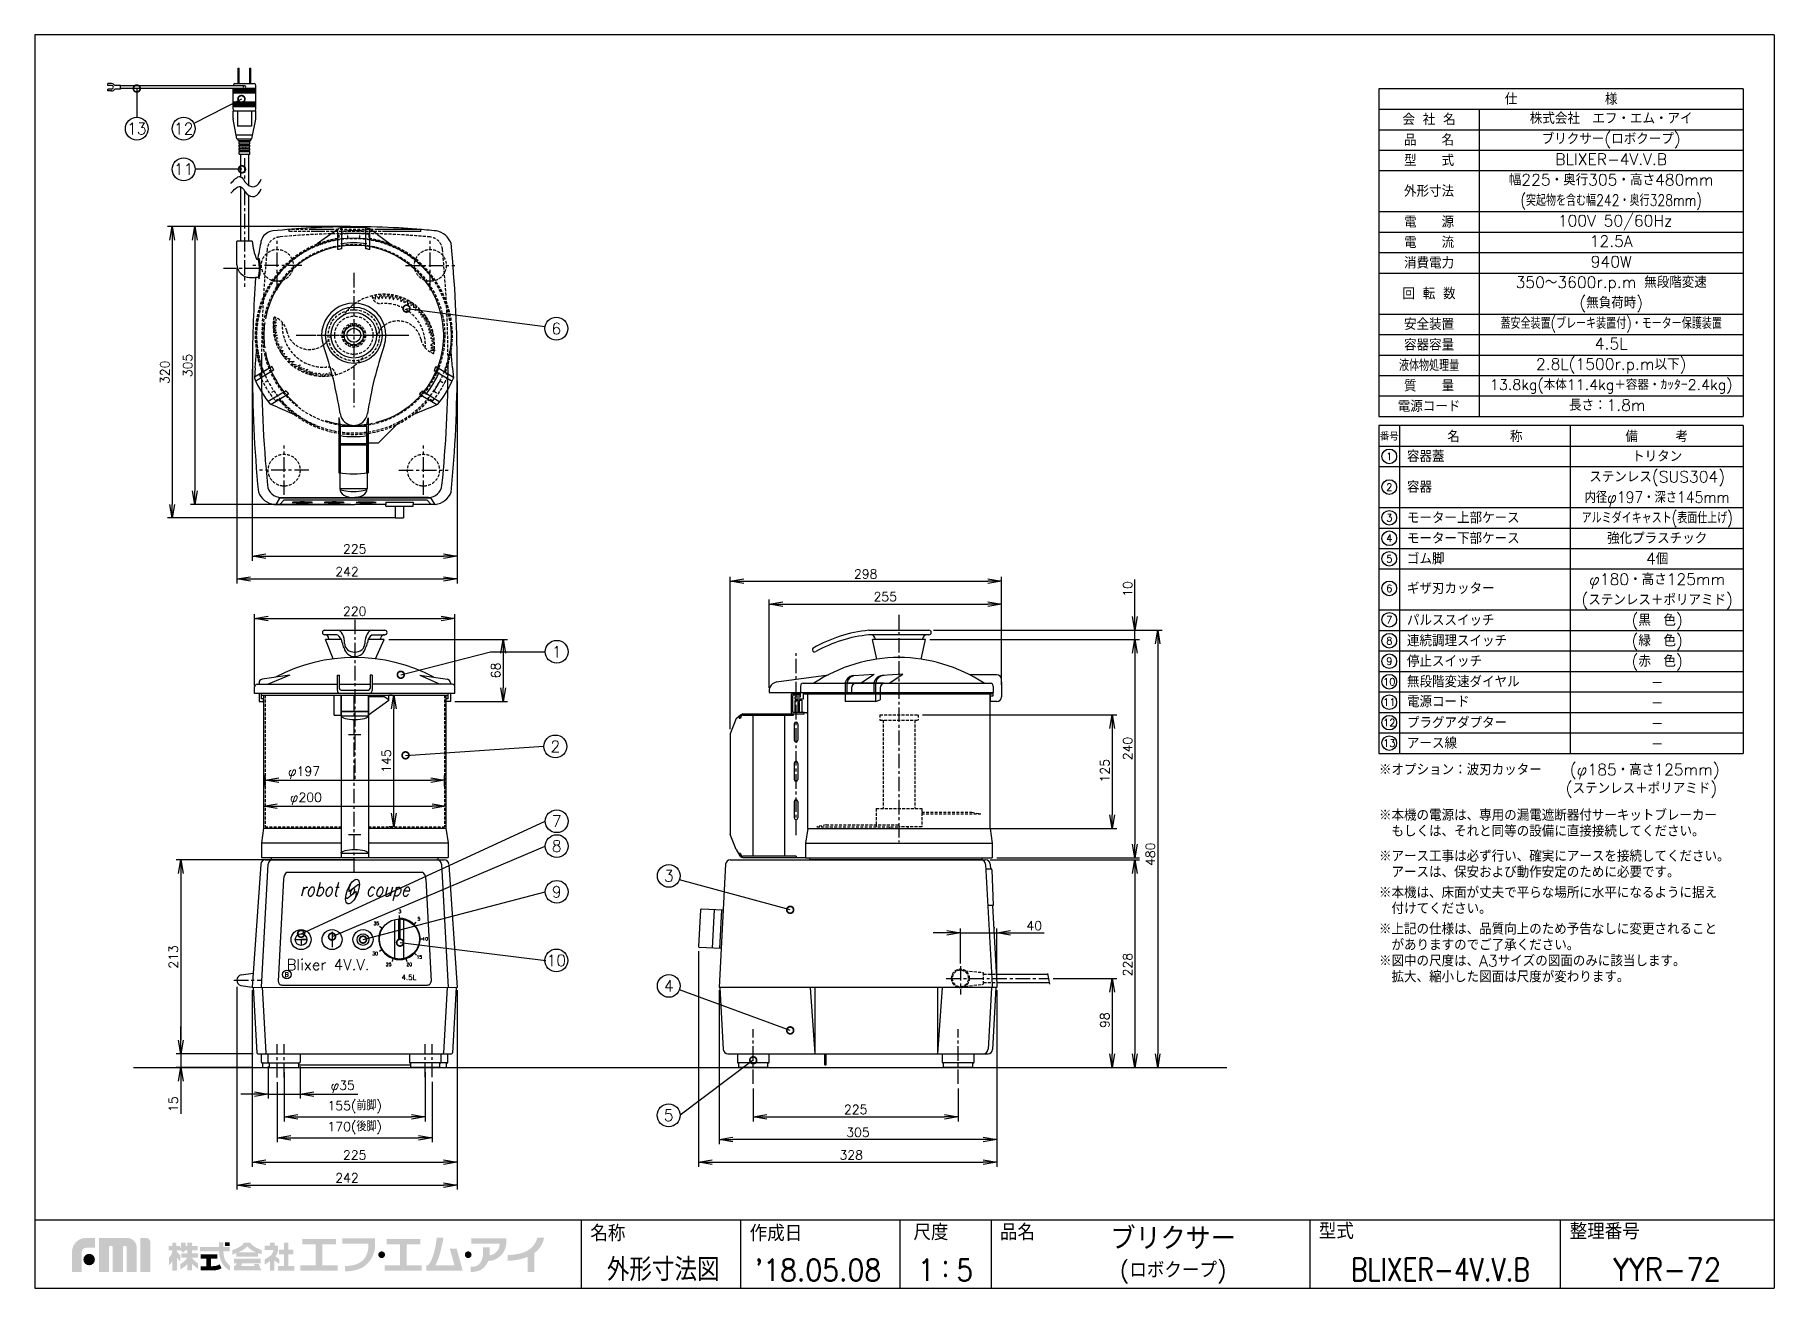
# Model space of a CAD drawing. Extents: x 115 to 2025, y 0 to 1377.
import ezdxf
from ezdxf.enums import TextEntityAlignment as Align

# ---------------------------------------------------------------- set-up
doc = ezdxf.new("R2010")
doc.units = 0
doc.header["$LTSCALE"] = 0.5
doc.header["$PDMODE"] = 3
for name, pattern in [('ACISOTGL', [3, 2, -1]), ('CENTER', [50.8, 31.75, -6.35, 6.35, -6.35]), ('HIDDEN', [9.525, 6.35, -3.175])]:
    doc.linetypes.add(name, pattern=pattern)
doc.layers.get('0').update_dxf_attribs({"linetype": 'CONTINUOUS'})
doc.layers.get('DEFPOINTS').update_dxf_attribs({"linetype": 'CONTINUOUS'})
for name, color, linetype in [('DANMEN', 7, 'CONTINUOUS'), ('kiki-2d2', 7, 'CONTINUOUS'), ('SIYOU', 7, 'CONTINUOUS'), ('SUNPOU', 7, 'CONTINUOUS'), ('WAKU', 7, 'CONTINUOUS')]:
    doc.layers.add(name, color=color, linetype=linetype)
doc.styles.add('BIGFONT', font='romans', dxfattribs={"bigfont": 'bigfont'})
doc.styles.get("Standard").update_dxf_attribs({"font": 'ROMANS', "bigfont": 'EXTFONT.shx'})
doc.dimstyles.get("Standard").update_dxf_attribs({"dimscale": 5, "dimtxt": 2, "dimasz": 3, "dimexe": 1, "dimexo": 1, "dimgap": 0.6, "dimtad": 3, "dimdec": 0, "dimzin": 0, "dimdsep": 46, "dimtxsty": 'STANDARD', "dimblk1": 'OPEN', "dimblk2": 'OPEN', "dimsah": 1, "dimcen": 1.5, "dimclrd": 7, "dimclre": 7, "dimclrt": 7, "dimadec": 0, "dimazin": 0, "dimtfac": 1, "dimtdec": 0, "dimtmove": 0, "dimatfit": 0, "dimldrblk": 'DOTSMALL', "dimfxl": 1, "dimtvp": 1, "dimtolj": 1, "dimtzin": 0, "dimarcsym": 0})

msp = doc.modelspace()

# ---------------------------------------------------------------- texts
at = {"color": 2, "oblique": 15, "width": 0.8}
msp.add_text('robot   coupe', height=15, dxfattribs=at).set_placement((405.8, 430.6))
at = {"color": 2}
for s, height, p in [('35', 3.6, (486.9, 398.9)), ('3', 3.6, (514.3, 412.1)), ('5', 3.6, (535.3, 404)), ('10', 3.6, (540.6, 381.8)), ('30', 3.6, (485.6, 365.8)), ('15', 3.6, (534.1, 362)), ('Blixer 4V.V.', 12, (391.5, 349.4)), ('25', 3.6, (500.5, 353.9)), ('20', 3.6, (523, 353.9))]:
    msp.add_text(s, height=height, dxfattribs=at).set_placement(p)
at = {"color": 2, "insert": (517.8, 344.2), "char_height": 5.62, "width": 3.866, "attachment_point": 1}
msp.add_mtext('4.5L', dxfattribs=at)
at = {"layer": 'SIYOU'}
for s, p in [('仕\u3000\u3000\u3000\u3000\u3000\u3000\u3000様', (1791, 1306.2)), ('会 社 名', (1646, 1283.8)), ('品\u3000\u3000名', (1646, 1261.2)), ('型\u3000\u3000式', (1646, 1238.8)), ('外形寸法', (1646, 1205)), ('電\u3000\u3000源', (1646, 1171.2)), ('電\u3000\u3000流', (1646, 1148.8)), ('消費電力', (1646, 1126.2)), ('回 転 数', (1646, 1092.5)), ('安全装置', (1646, 1058.8)), ('容器容量', (1646, 1036.2)), ('質\u3000\u3000量', (1646, 991.2)), ('電源コード', (1646, 968.8))]:
    msp.add_text(s, height=12.5, dxfattribs=at).set_placement(p, align=Align.MIDDLE_CENTER)
at = {"layer": 'SIYOU', "color": 1}
for s, height, p in [('株式会社\u3000エフ・エム・アイ', 12.5, (1846, 1285)), ('ブリクサー(ロボクープ)', 12.5, (1846, 1262.5)), ('BLIXER-4V.V.B', 12.5, (1846, 1240)), ('幅225・奥行305・高さ480mm', 12.5, (1846, 1217.5)), (' 100V 50/60Hz', 12.5, (1846, 1172.5)), ('12.5A', 12.5, (1846, 1150)), ('940W', 12.5, (1846, 1127.5)), ('350～3600r.p.m 無段階変速', 12.5, (1846, 1105)), ('(無負荷時)', 12.5, (1846, 1082.5)), ('4.5L', 12.5, (1846, 1037.5)), ('2.8L(1500r.p.m以下)', 12.5, (1846, 1015)), ('13.8kg(本体11.4kg＋容器・ｶｯﾀｰ2.4kg)', 11.5, (1846, 992.5)), ('長さ：1.8m ', 12.5, (1846, 970)), ('トリタン', 12.5, (1896.5, 913.8)), ('ステンレス(SUS304)', 12.5, (1896.5, 891.3)), ('強化プラスチック', 12.5, (1896.5, 823.8)), ('4個', 12.5, (1896.5, 801.3)), ('φ180・高さ125mm', 12.5, (1896.5, 778.7)), ('(ステンレス＋ポリアミド)', 12.5, (1896.5, 756.2)), ('(黒\u3000色)', 12.5, (1896.5, 733.8)), ('(緑\u3000色)', 12.5, (1896.5, 711.3)), ('(赤\u3000色)', 12.5, (1896.5, 688.8)), ('-', 12.5, (1896.5, 666.3)), ('-', 12.5, (1896.5, 643.8)), ('-', 12.5, (1896.5, 621.2)), ('-', 12.5, (1896.5, 598.8))]:
    msp.add_text(s, height=height, dxfattribs=at).set_placement(p, align=Align.MIDDLE_CENTER)
for s, width, p in [('(突起物を含む幅242・奥行328mm)', 0.8, (1846, 1195)), ('蓋安全装置(ブレーキ装置付)・モーター保護装置', 0.8, (1846, 1060)), ('内径φ197・深さ145mm', 0.9, (1896.5, 868.8)), ('アルミダイキャスト(表面仕上げ)', 0.8, (1896.5, 846.3))]:
    msp.add_text(s, height=12.5, dxfattribs=dict(at, width=width)).set_placement(p, align=Align.MIDDLE_CENTER)
at = {"layer": 'SIYOU', "width": 0.8}
msp.add_text('液体物処理量', height=12.5, dxfattribs=at).set_placement((1646, 1013.7), align=Align.MIDDLE_CENTER)
at = {"layer": 'SIYOU'}
for s, height, p in [('番号', 8.04, (1602.3, 936.2)), ('名\u3000\u3000\u3000\u3000称', 12.5, (1707.3, 936.2)), ('備\u3000\u3000\u3000考', 12.5, (1896, 936.2)), ('1', 8.04, (1602.3, 913.7)), ('2', 8.04, (1602.3, 880)), ('3', 8.04, (1602.3, 846.2)), ('4', 8.04, (1602.3, 823.7)), ('5', 8.04, (1602.3, 801.2)), ('6', 8.04, (1602.3, 768.7)), ('7', 8.04, (1602.3, 734.2)), ('8', 8.04, (1602.3, 711.2)), ('9', 8.04, (1602.3, 688.7)), ('10', 8.04, (1602.3, 666.2)), ('11', 8.04, (1602.3, 643.7)), ('12', 8.04, (1602.3, 621.2)), ('13', 8.04, (1602.3, 598.7))]:
    msp.add_text(s, height=height, dxfattribs=at).set_placement(p, align=Align.MIDDLE)
for s, p in [('容器蓋', (1621.7, 913.7)), ('容器', (1621.7, 880)), ('モーター上部ケース', (1621.7, 846.2)), ('モーター下部ケース', (1621.7, 823.7)), ('ゴム脚', (1621.7, 801.2)), ('ギザ刃カッター', (1621.7, 768.7)), ('パルススイッチ', (1621.7, 733.8)), ('連続調理スイッチ', (1621.7, 711.2)), ('停止スイッチ', (1621.7, 688.7)), ('無段階変速ダイヤル', (1621.7, 666.2)), ('電源コード', (1621.7, 644.3)), ('プラグアダプター', (1621.7, 621.2)), ('アース線', (1621.7, 598.7))]:
    msp.add_text(s, height=12.5, dxfattribs=at).set_placement(p, align=Align.MIDDLE_LEFT)
at = {"layer": 'SIYOU', "color": 1}
for s, p in [('※オプション：波刃カッター\u3000  (φ185・高さ125mm)', (1591, 563.4)), ('\u3000\u3000\u3000\u3000\u3000\u3000\u3000\u3000\u3000\u3000\u3000\u3000\u3000\u3000\u3000(ステンレス＋ポリアミド)', (1589.8, 542.9)), ('※本機の電源は、専用の漏電遮断器付サーキットブレーカー ', (1591, 513.4)), ('\u3000もしくは、それと同等の設備に直接接続してください。', (1591, 495.9)), ('※アース工事は必ず行い、確実にアースを接続してください。', (1591, 468.4)), ('\u3000アースは、保安および動作安定のために必要です。', (1591, 450.9)), ('※本機は、床面が丈夫で平らな場所に水平になるように据え', (1591, 428.4)), ('\u3000付けてください。', (1591, 410.9)), ('※上記の仕様は、品質向上のため予告なしに変更されること', (1591, 388.4)), ('\u3000がありますのでご了承ください。', (1591, 370.9)), ('※図中の尺度は、A3サイズの図面のみに該当します。', (1591, 353.4)), ('\u3000拡大、縮小した図面は尺度が変わります。', (1591, 335.9))]:
    msp.add_text(s, height=12.5, dxfattribs=at).set_placement(p)
at = {"layer": 'SUNPOU', "style": 'BIGFONT'}
for s, p in [('13', (227, 1273.6)), ('12', (278.5, 1273.6)), ('11', (278.5, 1229))]:
    msp.add_text(s, height=12.5, dxfattribs=at).set_placement(p, align=Align.MIDDLE)
at = {"layer": 'SUNPOU'}
for s, p in [('6', (687.7, 1054)), ('1', (688.1, 699.1)), ('2', (686.6, 595.1)), ('7', (688.1, 512.9)), ('8', (688.1, 485.6)), ('9', (688.1, 435.4)), ('10', (687.7, 360)), ('5', (811, 189.9))]:
    msp.add_text(s, height=12.5, rotation=360, dxfattribs=at).set_placement(p, align=Align.MIDDLE)
for s, p in [('3', (811.2, 452.9)), ('4', (811.2, 332.1))]:
    msp.add_text(s, height=12.5, dxfattribs=at).set_placement(p, align=Align.MIDDLE)
at = {"layer": 'SUNPOU', "color": 2}
msp.add_text('B', height=4.69, dxfattribs=at).set_placement((391.7, 344.5), align=Align.MIDDLE)
at = {"layer": 'WAKU'}
for s, p in [('名称', (725, 51.6)), ('作成日', (900, 51.6)), ('尺度', (1079.8, 52.7)), ('品名', (1174.8, 52.7)), ('型式', (1524.9, 54)), ('整理番号', (1800.4, 53.6))]:
    msp.add_text(s, height=17.5, dxfattribs=at).set_placement(p)
at = {"layer": 'WAKU', "color": 1}
for s, height, p in [('ブリクサー', 25, (1365, 56.2)), ('(ロボクープ)', 17.5, (1365, 18.7))]:
    msp.add_text(s, height=height, dxfattribs=at).set_placement(p, align=Align.MIDDLE)
at = {"layer": 'WAKU', "color": 1, "width": 0.9}
for s, height, p in [('外形寸法図', 25, (805, 8)), ("'18.05.08", 24, (975, 8)), ('1：5', 24, (1115, 8)), ('YYR-72', 25, (1907.5, 8))]:
    msp.add_text(s, height=height, dxfattribs=at).set_placement(p, align=Align.CENTER)
at = {"layer": 'WAKU', "color": 1, "width": 0.8}
msp.add_text('BLIXER-4V.V.B', height=25, dxfattribs=at).set_placement((1658.5, 20.5), align=Align.MIDDLE)

# ---------------------------------------------------------------- blocks, each defined once
blk = doc.blocks.new('_OPEN')
at = {"color": 0, "linetype": 'ByBlock'}
for p, q in [((-1, 0.17), (0, 0)), ((0, 0), (-1, -0.17)), ((0, 0), (-1, 0))]:
    blk.add_line(p, q, dxfattribs=at)
blk = doc.blocks.new('*D2')
at = {"layer": 'DEFPOINTS', "color": 0}
for p in [(359.9, 257.4), (275.2, 242.4), (358.4, 242.4)]:
    blk.add_point(p, dxfattribs=at)
at = {"layer": 'SUNPOU', "color": 7, "lineweight": -2}
for p, q in [((275.2, 272.4), (275.2, 287.4)), ((354.9, 257.4), (270.2, 257.4)), ((275.2, 257.4), (275.2, 242.4)), ((353.4, 242.4), (270.2, 242.4)), ((275.2, 227.4), (275.2, 191.7))]:
    blk.add_line(p, q, dxfattribs=at)
at = {"layer": 'SUNPOU', "color": 7, "lineweight": -2, "xscale": 15, "yscale": 15, "zscale": 15}
for p, rotation in [((275.2, 257.4), 270), ((275.2, 242.4), 90)]:
    blk.add_blockref('_OPEN', p, dxfattribs=dict(at, rotation=rotation))
at = {"layer": 'SUNPOU', "color": 7, "insert": (267.2, 202.1), "char_height": 10, "attachment_point": 5, "rotation": 90}
blk.add_mtext('\\A1;15', dxfattribs=at)
blk = doc.blocks.new('_DotSmall')
at = {"color": 0, "linetype": 'ByBlock', "const_width": 0.5}
blk.add_lwpolyline([(-0.0625, 0, 1), (0.0625, 0, 1)], format="xyb", close=True, dxfattribs=at)
blk = doc.blocks.new('*D4')
at = {"layer": 'DEFPOINTS', "color": 0}
for p in [(1131.4, 390.2), (1131.4, 351.8), (1171.3, 333.3)]:
    blk.add_point(p, dxfattribs=at)
at = {"layer": 'SUNPOU', "color": 7, "lineweight": -2}
for p, q in [((1116.4, 390.2), (1101.4, 390.2)), ((1131.4, 356.8), (1131.4, 395.2)), ((1131.4, 390.2), (1171.3, 390.2)), ((1171.3, 338.3), (1171.3, 395.2)), ((1186.3, 390.2), (1223.5, 390.2))]:
    blk.add_line(p, q, dxfattribs=at)
at = {"layer": 'SUNPOU', "color": 7, "lineweight": -2, "xscale": 15, "yscale": 15, "zscale": 15}
blk.add_blockref('_OPEN', (1131.4, 390.2), dxfattribs=at)
at = {"layer": 'SUNPOU', "color": 7, "lineweight": -2, "xscale": 15, "yscale": 15, "zscale": 15, "rotation": 180}
blk.add_blockref('_OPEN', (1171.3, 390.2), dxfattribs=at)
at = {"layer": 'SUNPOU', "color": 7, "insert": (1212.4, 398.2), "char_height": 10, "attachment_point": 5}
blk.add_mtext('\\A1;40', dxfattribs=at)
blk = doc.blocks.new('*D5')
at = {"layer": 'DEFPOINTS', "color": 0}
for p in [(353.8, 1014.5), (578.8, 1001.5), (578.8, 804)]:
    blk.add_point(p, dxfattribs=at)
at = {"layer": 'SUNPOU', "color": 7, "lineweight": -2}
for p, q in [((353.8, 1009.5), (353.8, 799)), ((578.8, 996.5), (578.8, 799)), ((368.8, 804), (563.8, 804))]:
    blk.add_line(p, q, dxfattribs=at)
at = {"layer": 'SUNPOU', "color": 7, "lineweight": -2, "xscale": 15, "yscale": 15, "zscale": 15, "rotation": 180}
blk.add_blockref('_OPEN', (353.8, 804), dxfattribs=at)
at = {"layer": 'SUNPOU', "color": 7, "lineweight": -2, "xscale": 15, "yscale": 15, "zscale": 15}
blk.add_blockref('_OPEN', (578.8, 804), dxfattribs=at)
at = {"layer": 'SUNPOU', "color": 7, "insert": (466.3, 812), "char_height": 10, "attachment_point": 5}
blk.add_mtext('\\A1;225', dxfattribs=at)
blk = doc.blocks.new('*D6')
at = {"layer": 'DEFPOINTS', "color": 0}
for p in [(388.8, 242.4), (543.7, 242.4), (543.7, 188.3)]:
    blk.add_point(p, dxfattribs=at)
at = {"layer": 'SUNPOU', "color": 7, "lineweight": -2}
for p, q in [((388.8, 237.4), (388.8, 183.3)), ((543.7, 237.4), (543.7, 183.3)), ((403.8, 188.3), (528.7, 188.3))]:
    blk.add_line(p, q, dxfattribs=at)
at = {"layer": 'SUNPOU', "color": 7, "lineweight": -2, "xscale": 15, "yscale": 15, "zscale": 15, "rotation": 180}
blk.add_blockref('_OPEN', (388.8, 188.3), dxfattribs=at)
at = {"layer": 'SUNPOU', "color": 7, "lineweight": -2, "xscale": 15, "yscale": 15, "zscale": 15}
blk.add_blockref('_OPEN', (543.7, 188.3), dxfattribs=at)
at = {"layer": 'SUNPOU', "color": 7, "insert": (466.3, 198.9), "char_height": 10, "attachment_point": 5}
blk.add_mtext('\\A1;155(前脚)', dxfattribs=at)
blk = doc.blocks.new('*D7')
at = {"layer": 'DEFPOINTS', "color": 0}
for p in [(371.3, 248.4), (406.3, 248.4), (406.3, 213.3)]:
    blk.add_point(p, dxfattribs=at)
at = {"layer": 'SUNPOU', "color": 7, "lineweight": -2}
for p, q in [((371.3, 243.4), (371.3, 208.3)), ((406.3, 243.4), (406.3, 208.3)), ((356.3, 213.3), (341.3, 213.3)), ((371.3, 213.3), (406.3, 213.3)), ((421.3, 213.3), (469.9, 213.3))]:
    blk.add_line(p, q, dxfattribs=at)
at = {"layer": 'SUNPOU', "color": 7, "lineweight": -2, "xscale": 15, "yscale": 15, "zscale": 15}
blk.add_blockref('_OPEN', (371.3, 213.3), dxfattribs=at)
at = {"layer": 'SUNPOU', "color": 7, "lineweight": -2, "xscale": 15, "yscale": 15, "zscale": 15, "rotation": 180}
blk.add_blockref('_OPEN', (406.3, 213.3), dxfattribs=at)
at = {"layer": 'SUNPOU', "color": 7, "insert": (453.1, 221.3), "char_height": 10, "attachment_point": 5}
blk.add_mtext('\\A1;φ35', dxfattribs=at)
blk = doc.blocks.new('*D8')
at = {"layer": 'DEFPOINTS', "color": 0}
for p in [(366.3, 535.2), (566.3, 535.2), (566.3, 529.6)]:
    blk.add_point(p, dxfattribs=at)
at = {"layer": 'SUNPOU', "color": 7, "lineweight": -2}
for p, q in [((366.3, 530.2), (366.3, 524.6)), ((381.3, 529.6), (551.3, 529.6)), ((566.3, 530.2), (566.3, 524.6))]:
    blk.add_line(p, q, dxfattribs=at)
at = {"layer": 'SUNPOU', "color": 7, "lineweight": -2, "xscale": 15, "yscale": 15, "zscale": 15, "rotation": 180}
blk.add_blockref('_OPEN', (366.3, 529.6), dxfattribs=at)
at = {"layer": 'SUNPOU', "color": 7, "lineweight": -2, "xscale": 15, "yscale": 15, "zscale": 15}
blk.add_blockref('_OPEN', (566.3, 529.6), dxfattribs=at)
at = {"layer": 'SUNPOU', "color": 7, "insert": (412.7, 537.6), "char_height": 10, "attachment_point": 5}
blk.add_mtext('\\A1;φ200', dxfattribs=at)
blk = doc.blocks.new('*D9')
at = {"layer": 'DEFPOINTS', "color": 0}
for p in [(564.9, 558.2), (367.9, 546.4), (564.9, 546.4)]:
    blk.add_point(p, dxfattribs=at)
at = {"layer": 'SUNPOU', "color": 7, "lineweight": -2}
for p, q in [((367.9, 551.4), (367.9, 563.2)), ((382.9, 558.2), (549.9, 558.2)), ((564.9, 551.4), (564.9, 563.2))]:
    blk.add_line(p, q, dxfattribs=at)
at = {"layer": 'SUNPOU', "color": 7, "lineweight": -2, "xscale": 15, "yscale": 15, "zscale": 15, "rotation": 180}
blk.add_blockref('_OPEN', (367.9, 558.2), dxfattribs=at)
at = {"layer": 'SUNPOU', "color": 7, "lineweight": -2, "xscale": 15, "yscale": 15, "zscale": 15}
blk.add_blockref('_OPEN', (564.9, 558.2), dxfattribs=at)
at = {"layer": 'SUNPOU', "color": 7, "insert": (410.7, 566.2), "char_height": 10, "attachment_point": 5}
blk.add_mtext('\\A1;φ197', dxfattribs=at)
blk = doc.blocks.new('*D10')
at = {"layer": 'DEFPOINTS', "color": 0}
for p in [(509.1, 651.4), (512.7, 651.4), (512.7, 506.7)]:
    blk.add_point(p, dxfattribs=at)
at = {"layer": 'SUNPOU', "color": 7, "lineweight": -2}
for p, q in [((507.7, 651.4), (504.1, 651.4)), ((509.1, 521.7), (509.1, 636.4)), ((507.7, 506.7), (504.1, 506.7))]:
    blk.add_line(p, q, dxfattribs=at)
at = {"layer": 'SUNPOU', "color": 7, "lineweight": -2, "xscale": 15, "yscale": 15, "zscale": 15}
for p, rotation in [((509.1, 651.4), 90), ((509.1, 506.7), 270)]:
    blk.add_blockref('_OPEN', p, dxfattribs=dict(at, rotation=rotation))
at = {"layer": 'SUNPOU', "color": 7, "insert": (501.1, 579), "char_height": 10, "attachment_point": 5, "rotation": 90}
blk.add_mtext('\\A1;145', dxfattribs=at)
blk = doc.blocks.new('*D11')
at = {"layer": 'DEFPOINTS', "color": 0}
for p in [(376.1, 470.4), (275.2, 257.4), (355, 257.4)]:
    blk.add_point(p, dxfattribs=at)
at = {"layer": 'SUNPOU', "color": 7, "lineweight": -2}
for p, q in [((371.1, 470.4), (270.2, 470.4)), ((275.2, 455.4), (275.2, 272.4)), ((350, 257.4), (270.2, 257.4))]:
    blk.add_line(p, q, dxfattribs=at)
at = {"layer": 'SUNPOU', "color": 7, "lineweight": -2, "xscale": 15, "yscale": 15, "zscale": 15}
for p, rotation in [((275.2, 470.4), 90), ((275.2, 257.4), 270)]:
    blk.add_blockref('_OPEN', p, dxfattribs=dict(at, rotation=rotation))
at = {"layer": 'SUNPOU', "color": 7, "insert": (267.2, 363.9), "char_height": 10, "attachment_point": 5, "rotation": 90}
blk.add_mtext('\\A1;213', dxfattribs=at)
blk = doc.blocks.new('*D12')
at = {"layer": 'DEFPOINTS', "color": 0}
for p in [(576.3, 735.5), (356.3, 656.9), (576.3, 656.9)]:
    blk.add_point(p, dxfattribs=at)
at = {"layer": 'SUNPOU', "color": 7, "lineweight": -2}
for p, q in [((356.3, 661.9), (356.3, 740.5)), ((371.3, 735.5), (561.3, 735.5)), ((576.3, 661.9), (576.3, 740.5))]:
    blk.add_line(p, q, dxfattribs=at)
at = {"layer": 'SUNPOU', "color": 7, "lineweight": -2, "xscale": 15, "yscale": 15, "zscale": 15, "rotation": 180}
blk.add_blockref('_OPEN', (356.3, 735.5), dxfattribs=at)
at = {"layer": 'SUNPOU', "color": 7, "lineweight": -2, "xscale": 15, "yscale": 15, "zscale": 15}
blk.add_blockref('_OPEN', (576.3, 735.5), dxfattribs=at)
at = {"layer": 'SUNPOU', "color": 7, "insert": (466.3, 743.5), "char_height": 10, "attachment_point": 5}
blk.add_mtext('\\A1;220', dxfattribs=at)
blk = doc.blocks.new('*D13')
at = {"layer": 'DEFPOINTS', "color": 0}
for p in [(498.7, 712.7), (571.3, 644.4), (629.2, 644.4)]:
    blk.add_point(p, dxfattribs=at)
at = {"layer": 'SUNPOU', "color": 7, "lineweight": -2}
for p, q in [((503.7, 712.7), (634.2, 712.7)), ((629.2, 697.7), (629.2, 659.4)), ((576.3, 644.4), (634.2, 644.4))]:
    blk.add_line(p, q, dxfattribs=at)
at = {"layer": 'SUNPOU', "color": 7, "lineweight": -2, "xscale": 15, "yscale": 15, "zscale": 15}
for p, rotation in [((629.2, 712.7), 90), ((629.2, 644.4), 270)]:
    blk.add_blockref('_OPEN', p, dxfattribs=dict(at, rotation=rotation))
at = {"layer": 'SUNPOU', "color": 7, "insert": (621.2, 678.5), "char_height": 10, "attachment_point": 5, "rotation": 90}
blk.add_mtext('\\A1;68', dxfattribs=at)
blk = doc.blocks.new('*D14')
at = {"layer": 'DEFPOINTS', "color": 0}
for p in [(903.9, 224.5), (1128.9, 224.5), (1128.9, 188.3)]:
    blk.add_point(p, dxfattribs=at)
at = {"layer": 'SUNPOU', "color": 7, "lineweight": -2}
for p, q in [((903.9, 219.5), (903.9, 183.3)), ((1128.9, 219.5), (1128.9, 183.3)), ((918.9, 188.3), (1113.9, 188.3))]:
    blk.add_line(p, q, dxfattribs=at)
at = {"layer": 'SUNPOU', "color": 7, "lineweight": -2, "xscale": 15, "yscale": 15, "zscale": 15, "rotation": 180}
blk.add_blockref('_OPEN', (903.9, 188.3), dxfattribs=at)
at = {"layer": 'SUNPOU', "color": 7, "lineweight": -2, "xscale": 15, "yscale": 15, "zscale": 15}
blk.add_blockref('_OPEN', (1128.9, 188.3), dxfattribs=at)
at = {"layer": 'SUNPOU', "color": 7, "insert": (1016.4, 196.3), "char_height": 10, "attachment_point": 5}
blk.add_mtext('\\A1;225', dxfattribs=at)
blk = doc.blocks.new('*D15')
at = {"layer": 'DEFPOINTS', "color": 0}
for p in [(866.4, 332.3), (1171.4, 332.3), (866.4, 163.3)]:
    blk.add_point(p, dxfattribs=at)
at = {"layer": 'SUNPOU', "color": 7, "lineweight": -2}
for p, q in [((866.4, 327.3), (866.4, 158.3)), ((1171.4, 327.3), (1171.4, 158.3)), ((1156.4, 163.3), (881.4, 163.3))]:
    blk.add_line(p, q, dxfattribs=at)
at = {"layer": 'SUNPOU', "color": 7, "lineweight": -2, "xscale": 15, "yscale": 15, "zscale": 15, "rotation": 180}
blk.add_blockref('_OPEN', (866.4, 163.3), dxfattribs=at)
at = {"layer": 'SUNPOU', "color": 7, "lineweight": -2, "xscale": 15, "yscale": 15, "zscale": 15}
blk.add_blockref('_OPEN', (1171.4, 163.3), dxfattribs=at)
at = {"layer": 'SUNPOU', "color": 7, "insert": (1018.9, 171.3), "char_height": 10, "attachment_point": 5}
blk.add_mtext('\\A1;305', dxfattribs=at)
blk = doc.blocks.new('*D16')
at = {"layer": 'DEFPOINTS', "color": 0}
for p in [(1159.2, 470.4), (1159.2, 242.4), (1323, 242.4)]:
    blk.add_point(p, dxfattribs=at)
at = {"layer": 'SUNPOU', "color": 7, "lineweight": -2}
for p, q in [((1164.2, 470.4), (1328, 470.4)), ((1323, 455.4), (1323, 257.4)), ((1164.2, 242.4), (1328, 242.4))]:
    blk.add_line(p, q, dxfattribs=at)
at = {"layer": 'SUNPOU', "color": 7, "lineweight": -2, "xscale": 15, "yscale": 15, "zscale": 15}
for p, rotation in [((1323, 470.4), 90), ((1323, 242.4), 270)]:
    blk.add_blockref('_OPEN', p, dxfattribs=dict(at, rotation=rotation))
at = {"layer": 'SUNPOU', "color": 7, "insert": (1315, 355.4), "char_height": 10, "attachment_point": 5, "rotation": 90}
blk.add_mtext('\\A1;228', dxfattribs=at)
blk = doc.blocks.new('*D17')
at = {"layer": 'DEFPOINTS', "color": 0}
for p in [(1092.9, 712.7), (1166.4, 472.9), (1323, 472.9)]:
    blk.add_point(p, dxfattribs=at)
at = {"layer": 'SUNPOU', "color": 7, "lineweight": -2}
for p, q in [((1097.9, 712.7), (1328, 712.7)), ((1323, 697.7), (1323, 487.9)), ((1171.4, 472.9), (1328, 472.9))]:
    blk.add_line(p, q, dxfattribs=at)
at = {"layer": 'SUNPOU', "color": 7, "lineweight": -2, "xscale": 15, "yscale": 15, "zscale": 15}
for p, rotation in [((1323, 712.7), 90), ((1323, 472.9), 270)]:
    blk.add_blockref('_OPEN', p, dxfattribs=dict(at, rotation=rotation))
at = {"layer": 'SUNPOU', "color": 7, "insert": (1315, 592.8), "char_height": 10, "attachment_point": 5, "rotation": 90}
blk.add_mtext('\\A1;240', dxfattribs=at)
blk = doc.blocks.new('*D18')
at = {"layer": 'DEFPOINTS', "color": 0}
for p in [(1176.4, 776.5), (1176.4, 657.6), (878.4, 609.1)]:
    blk.add_point(p, dxfattribs=at)
at = {"layer": 'SUNPOU', "color": 7, "lineweight": -2}
for p, q in [((878.4, 614.1), (878.4, 781.5)), ((893.4, 776.5), (1161.4, 776.5)), ((1176.4, 662.6), (1176.4, 781.5))]:
    blk.add_line(p, q, dxfattribs=at)
at = {"layer": 'SUNPOU', "color": 7, "lineweight": -2, "xscale": 15, "yscale": 15, "zscale": 15, "rotation": 180}
blk.add_blockref('_OPEN', (878.4, 776.5), dxfattribs=at)
at = {"layer": 'SUNPOU', "color": 7, "lineweight": -2, "xscale": 15, "yscale": 15, "zscale": 15}
blk.add_blockref('_OPEN', (1176.4, 776.5), dxfattribs=at)
at = {"layer": 'SUNPOU', "color": 7, "insert": (1027.4, 784.5), "char_height": 10, "attachment_point": 5}
blk.add_mtext('\\A1;298', dxfattribs=at)
blk = doc.blocks.new('*D19')
at = {"layer": 'DEFPOINTS', "color": 0}
for p in [(1176.4, 751.5), (921.5, 654.4), (1176.4, 662.6)]:
    blk.add_point(p, dxfattribs=at)
at = {"layer": 'SUNPOU', "color": 7, "lineweight": -2}
for p, q in [((921.5, 659.4), (921.5, 756.5)), ((936.5, 751.5), (1161.4, 751.5)), ((1176.4, 667.6), (1176.4, 756.5))]:
    blk.add_line(p, q, dxfattribs=at)
at = {"layer": 'SUNPOU', "color": 7, "lineweight": -2, "xscale": 15, "yscale": 15, "zscale": 15, "rotation": 180}
blk.add_blockref('_OPEN', (921.5, 751.5), dxfattribs=at)
at = {"layer": 'SUNPOU', "color": 7, "lineweight": -2, "xscale": 15, "yscale": 15, "zscale": 15}
blk.add_blockref('_OPEN', (1176.4, 751.5), dxfattribs=at)
at = {"layer": 'SUNPOU', "color": 7, "insert": (1048.9, 759.5), "char_height": 10, "attachment_point": 5}
blk.add_mtext('\\A1;255', dxfattribs=at)
blk = doc.blocks.new('*D20')
at = {"layer": 'DEFPOINTS', "color": 0}
for p in [(1096.9, 722.7), (1271, 242.4), (1348, 242.4)]:
    blk.add_point(p, dxfattribs=at)
at = {"layer": 'SUNPOU', "color": 7, "lineweight": -2}
for p, q in [((1101.9, 722.7), (1353, 722.7)), ((1348, 707.7), (1348, 257.4)), ((1276, 242.4), (1353, 242.4))]:
    blk.add_line(p, q, dxfattribs=at)
at = {"layer": 'SUNPOU', "color": 7, "lineweight": -2, "xscale": 15, "yscale": 15, "zscale": 15}
for p, rotation in [((1348, 722.7), 90), ((1348, 242.4), 270)]:
    blk.add_blockref('_OPEN', p, dxfattribs=dict(at, rotation=rotation))
at = {"layer": 'SUNPOU', "color": 7, "insert": (1340, 476.6), "char_height": 10, "attachment_point": 5, "rotation": 90}
blk.add_mtext('\\A1;480', dxfattribs=at)
blk = doc.blocks.new('*D21')
at = {"layer": 'DEFPOINTS', "color": 0}
for p in [(336.8, 1125), (578.8, 996.5), (578.8, 779)]:
    blk.add_point(p, dxfattribs=at)
at = {"layer": 'SUNPOU', "color": 7, "lineweight": -2}
for p, q in [((336.8, 1120), (336.8, 774)), ((578.8, 991.5), (578.8, 774)), ((351.8, 779), (563.8, 779))]:
    blk.add_line(p, q, dxfattribs=at)
at = {"layer": 'SUNPOU', "color": 7, "lineweight": -2, "xscale": 15, "yscale": 15, "zscale": 15, "rotation": 180}
blk.add_blockref('_OPEN', (336.8, 779), dxfattribs=at)
at = {"layer": 'SUNPOU', "color": 7, "lineweight": -2, "xscale": 15, "yscale": 15, "zscale": 15}
blk.add_blockref('_OPEN', (578.8, 779), dxfattribs=at)
at = {"layer": 'SUNPOU', "color": 7, "insert": (457.8, 787), "char_height": 10, "attachment_point": 5}
blk.add_mtext('\\A1;242', dxfattribs=at)
blk = doc.blocks.new('*D22')
at = {"layer": 'DEFPOINTS', "color": 0}
for p in [(353.8, 332.4), (578.8, 332.3), (578.8, 138.3)]:
    blk.add_point(p, dxfattribs=at)
at = {"layer": 'SUNPOU', "color": 7, "lineweight": -2}
for p, q in [((353.8, 327.4), (353.8, 133.3)), ((578.8, 327.3), (578.8, 133.3)), ((368.8, 138.3), (563.8, 138.3))]:
    blk.add_line(p, q, dxfattribs=at)
at = {"layer": 'SUNPOU', "color": 7, "lineweight": -2, "xscale": 15, "yscale": 15, "zscale": 15, "rotation": 180}
blk.add_blockref('_OPEN', (353.8, 138.3), dxfattribs=at)
at = {"layer": 'SUNPOU', "color": 7, "lineweight": -2, "xscale": 15, "yscale": 15, "zscale": 15}
blk.add_blockref('_OPEN', (578.8, 138.3), dxfattribs=at)
at = {"layer": 'SUNPOU', "color": 7, "insert": (466.3, 146.3), "char_height": 10, "attachment_point": 5}
blk.add_mtext('\\A1;225', dxfattribs=at)
blk = doc.blocks.new('*D23')
at = {"layer": 'DEFPOINTS', "color": 0}
for p in [(336.8, 336.1), (578.8, 332.3), (578.8, 113.3)]:
    blk.add_point(p, dxfattribs=at)
at = {"layer": 'SUNPOU', "color": 7, "lineweight": -2}
for p, q in [((336.8, 331.1), (336.8, 108.3)), ((578.8, 327.3), (578.8, 108.3)), ((351.8, 113.3), (563.8, 113.3))]:
    blk.add_line(p, q, dxfattribs=at)
at = {"layer": 'SUNPOU', "color": 7, "lineweight": -2, "xscale": 15, "yscale": 15, "zscale": 15, "rotation": 180}
blk.add_blockref('_OPEN', (336.8, 113.3), dxfattribs=at)
at = {"layer": 'SUNPOU', "color": 7, "lineweight": -2, "xscale": 15, "yscale": 15, "zscale": 15}
blk.add_blockref('_OPEN', (578.8, 113.3), dxfattribs=at)
at = {"layer": 'SUNPOU', "color": 7, "insert": (457.8, 121.3), "char_height": 10, "attachment_point": 5}
blk.add_mtext('\\A1;242', dxfattribs=at)
blk = doc.blocks.new('*D24')
at = {"layer": 'DEFPOINTS', "color": 0}
for p in [(843.8, 375.3), (1171.4, 332.3), (1171.4, 138.3)]:
    blk.add_point(p, dxfattribs=at)
at = {"layer": 'SUNPOU', "color": 7, "lineweight": -2}
for p, q in [((843.8, 370.3), (843.8, 133.3)), ((1171.4, 327.3), (1171.4, 133.3)), ((858.8, 138.3), (1156.4, 138.3))]:
    blk.add_line(p, q, dxfattribs=at)
at = {"layer": 'SUNPOU', "color": 7, "lineweight": -2, "xscale": 15, "yscale": 15, "zscale": 15, "rotation": 180}
blk.add_blockref('_OPEN', (843.8, 138.3), dxfattribs=at)
at = {"layer": 'SUNPOU', "color": 7, "lineweight": -2, "xscale": 15, "yscale": 15, "zscale": 15}
blk.add_blockref('_OPEN', (1171.4, 138.3), dxfattribs=at)
at = {"layer": 'SUNPOU', "color": 7, "insert": (1011.5, 146.3), "char_height": 10, "attachment_point": 5}
blk.add_mtext('\\A1;328', dxfattribs=at)
blk = doc.blocks.new('*D25')
at = {"layer": 'DEFPOINTS', "color": 0}
for p in [(466.6, 1166), (290.8, 861), (466.6, 861)]:
    blk.add_point(p, dxfattribs=at)
at = {"layer": 'SUNPOU', "color": 7, "lineweight": -2}
for p, q in [((461.6, 1166), (285.8, 1166)), ((290.8, 1151), (290.8, 876)), ((461.6, 861), (285.8, 861))]:
    blk.add_line(p, q, dxfattribs=at)
at = {"layer": 'SUNPOU', "color": 7, "lineweight": -2, "xscale": 15, "yscale": 15, "zscale": 15}
for p, rotation in [((290.8, 1166), 90), ((290.8, 861), 270)]:
    blk.add_blockref('_OPEN', p, dxfattribs=dict(at, rotation=rotation))
at = {"layer": 'SUNPOU', "color": 7, "insert": (282.8, 1013.5), "char_height": 10, "attachment_point": 5, "rotation": 90}
blk.add_mtext('\\A1;305', dxfattribs=at)
blk = doc.blocks.new('*D26')
at = {"layer": 'DEFPOINTS', "color": 0}
for p in [(466.3, 1166), (265.8, 846), (515.6, 846)]:
    blk.add_point(p, dxfattribs=at)
at = {"layer": 'SUNPOU', "color": 7, "lineweight": -2}
for p, q in [((461.3, 1166), (260.8, 1166)), ((265.8, 1151), (265.8, 861)), ((510.6, 846), (260.8, 846))]:
    blk.add_line(p, q, dxfattribs=at)
at = {"layer": 'SUNPOU', "color": 7, "lineweight": -2, "xscale": 15, "yscale": 15, "zscale": 15}
for p, rotation in [((265.8, 1166), 90), ((265.8, 846), 270)]:
    blk.add_blockref('_OPEN', p, dxfattribs=dict(at, rotation=rotation))
at = {"layer": 'SUNPOU', "color": 7, "insert": (257.8, 1006), "char_height": 10, "attachment_point": 5, "rotation": 90}
blk.add_mtext('\\A1;320', dxfattribs=at)
blk = doc.blocks.new('*D27')
at = {"layer": 'DEFPOINTS', "color": 0}
for p in [(1084.9, 629.9), (1090.7, 504.9), (1298, 504.9)]:
    blk.add_point(p, dxfattribs=at)
at = {"layer": 'SUNPOU', "color": 7, "lineweight": -2}
for p, q in [((1089.9, 629.9), (1303, 629.9)), ((1298, 614.9), (1298, 519.9)), ((1095.7, 504.9), (1303, 504.9))]:
    blk.add_line(p, q, dxfattribs=at)
at = {"layer": 'SUNPOU', "color": 7, "lineweight": -2, "xscale": 15, "yscale": 15, "zscale": 15}
for p, rotation in [((1298, 629.9), 90), ((1298, 504.9), 270)]:
    blk.add_blockref('_OPEN', p, dxfattribs=dict(at, rotation=rotation))
at = {"layer": 'SUNPOU', "color": 7, "insert": (1290, 568.4), "char_height": 10, "attachment_point": 5, "rotation": 90}
blk.add_mtext('\\A1;125', dxfattribs=at)
blk = doc.blocks.new('*D28')
at = {"layer": 'DEFPOINTS', "color": 0}
for p in [(1228.1, 340.3), (1187.5, 242.4), (1298, 242.4)]:
    blk.add_point(p, dxfattribs=at)
at = {"layer": 'SUNPOU', "color": 7, "lineweight": -2}
for p, q in [((1233.1, 340.3), (1303, 340.3)), ((1298, 325.3), (1298, 257.4)), ((1192.5, 242.4), (1303, 242.4))]:
    blk.add_line(p, q, dxfattribs=at)
at = {"layer": 'SUNPOU', "color": 7, "lineweight": -2, "xscale": 15, "yscale": 15, "zscale": 15}
for p, rotation in [((1298, 340.3), 90), ((1298, 242.4), 270)]:
    blk.add_blockref('_OPEN', p, dxfattribs=dict(at, rotation=rotation))
at = {"layer": 'SUNPOU', "color": 7, "insert": (1290, 294.4), "char_height": 10, "attachment_point": 5, "rotation": 90}
blk.add_mtext('\\A1;98', dxfattribs=at)
blk = doc.blocks.new('*D29')
at = {"layer": 'DEFPOINTS', "color": 0}
for p in [(381.3, 231.4), (551.2, 231.7), (551.2, 165.3)]:
    blk.add_point(p, dxfattribs=at)
at = {"layer": 'SUNPOU', "color": 7, "lineweight": -2}
for p, q in [((381.3, 226.4), (381.3, 160.3)), ((551.2, 226.7), (551.2, 160.3)), ((396.3, 165.3), (536.2, 165.3))]:
    blk.add_line(p, q, dxfattribs=at)
at = {"layer": 'SUNPOU', "color": 7, "lineweight": -2, "xscale": 15, "yscale": 15, "zscale": 15, "rotation": 180}
blk.add_blockref('_OPEN', (381.3, 165.3), dxfattribs=at)
at = {"layer": 'SUNPOU', "color": 7, "lineweight": -2, "xscale": 15, "yscale": 15, "zscale": 15}
blk.add_blockref('_OPEN', (551.2, 165.3), dxfattribs=at)
at = {"layer": 'SUNPOU', "color": 7, "insert": (466.3, 175.9), "char_height": 10, "attachment_point": 5}
blk.add_mtext('\\A1;170(後脚)', dxfattribs=at)
blk = doc.blocks.new('*D30')
at = {"layer": 'DEFPOINTS', "color": 0}
for p in [(1092.9, 712.7), (1096.9, 722.7), (1323, 712.7)]:
    blk.add_point(p, dxfattribs=at)
at = {"layer": 'SUNPOU', "color": 7, "lineweight": -2}
for p, q in [((1323, 737.7), (1323, 778.5)), ((1097.9, 712.7), (1328, 712.7)), ((1101.9, 722.7), (1328, 722.7)), ((1323, 712.7), (1323, 722.7)), ((1323, 697.7), (1323, 682.7))]:
    blk.add_line(p, q, dxfattribs=at)
at = {"layer": 'SUNPOU', "color": 7, "lineweight": -2, "xscale": 15, "yscale": 15, "zscale": 15}
for p, rotation in [((1323, 722.7), 270), ((1323, 712.7), 90)]:
    blk.add_blockref('_OPEN', p, dxfattribs=dict(at, rotation=rotation))
at = {"layer": 'SUNPOU', "color": 7, "insert": (1315, 768.1), "char_height": 10, "attachment_point": 5, "rotation": 90}
blk.add_mtext('\\A1;10', dxfattribs=at)

# ---------------------------------------------------------------- dimensions: what is measured, and where the dimension line sits
at = {"layer": 'SUNPOU', "color": 7}
for base, p1, p2, override, picture, middle in [((265.8, 846), (466.3, 1166), (515.6, 846), {"dimtmove": 0, "dimarcsym": 1}, '*D26', (257.8, 1006)), ((629.2, 644.4), (498.7, 712.7), (571.3, 644.4), {"dimarcsym": 1}, '*D13', (621.2, 678.5)), ((275.2, 257.4), (376.1, 470.4), (355, 257.4), {"dimarcsym": 1}, '*D11', (267.2, 363.9)), ((275.2, 242.4), (359.9, 257.4), (358.4, 242.4), {"dimarcsym": 1}, '*D2', (267.2, 202.1))]:
    dim = msp.add_linear_dim(base=base, p1=p1, p2=p2, angle=90, dimstyle='STANDARD', override=override, dxfattribs=at)
    dim.commit()
    dim.dimension.update_dxf_attribs({"geometry": picture, "text_midpoint": middle})
for base, p1, p2, angle, override, picture, middle in [((290.8, 861), (466.6, 1166), (466.6, 861), 90, {"dimtmove": 0, "dimarcsym": 1}, '*D25', (290.8, 1013.5)), ((1323, 712.7), (1096.9, 722.7), (1092.9, 712.7), 90, {"dimarcsym": 1}, '*D30', (1323, 768.1)), ((1323, 472.9), (1092.9, 712.7), (1166.4, 472.9), 90, {"dimtmove": 0, "dimarcsym": 1}, '*D17', (1323, 592.8)), ((1348, 242.4), (1096.9, 722.7), (1271, 242.4), 90, {"dimtmove": 0, "dimarcsym": 1}, '*D20', (1348, 476.6)), ((1298, 504.9), (1084.9, 629.9), (1090.7, 504.9), 90, {"dimarcsym": 1}, '*D27', (1298, 568.4)), ((1323, 242.4), (1159.2, 470.4), (1159.2, 242.4), 90, {"dimtmove": 0, "dimarcsym": 1}, '*D16', (1323, 355.4)), ((1131.4, 390.2), (1171.3, 333.3), (1131.4, 351.8), 180, {"dimarcsym": 1}, '*D4', (1212.4, 390.2)), ((1298, 242.4), (1228.1, 340.3), (1187.5, 242.4), 90, {"dimtmove": 0, "dimarcsym": 1}, '*D28', (1298, 294.4))]:
    dim = msp.add_linear_dim(base=base, p1=p1, p2=p2, angle=angle, dimstyle='STANDARD', override=override, dxfattribs=at)
    dim.commit()
    dim.dimension.update_dxf_attribs({"geometry": picture, "text_midpoint": middle, "dimtype": 160})
for base, p1, p2, picture, middle in [((578.8, 779), (336.8, 1125), (578.8, 996.5), '*D21', (457.8, 779)), ((578.8, 804), (353.8, 1014.5), (578.8, 1001.5), '*D5', (466.3, 804)), ((1176.4, 776.5), (878.4, 609.1), (1176.4, 657.6), '*D18', (1027.4, 776.5)), ((576.3, 735.5), (356.3, 656.9), (576.3, 656.9), '*D12', (466.3, 735.5)), ((1171.4, 138.3), (843.8, 375.3), (1171.4, 332.3), '*D24', (1011.5, 138.3)), ((578.8, 113.3), (336.8, 336.1), (578.8, 332.3), '*D23', (457.8, 113.3)), ((578.8, 138.3), (353.8, 332.4), (578.8, 332.3), '*D22', (466.3, 138.3)), ((866.4, 163.3), (1171.4, 332.3), (866.4, 332.3), '*D15', (1018.9, 163.3)), ((1128.9, 188.3), (903.9, 224.5), (1128.9, 224.5), '*D14', (1016.4, 188.3))]:
    dim = msp.add_linear_dim(base=base, p1=p1, p2=p2, dimstyle='STANDARD', override={"dimtmove": 0, "dimarcsym": 1}, dxfattribs=at)
    dim.commit()
    dim.dimension.update_dxf_attribs({"geometry": picture, "text_midpoint": middle, "dimtype": 160})
dim = msp.add_linear_dim(base=(1176.4, 751.5), p1=(921.5, 654.4), p2=(1176.4, 662.6), dimstyle='STANDARD', override={"dimtmove": 0, "dimarcsym": 1}, dxfattribs=at)
dim.commit()
dim.dimension.update_dxf_attribs({"geometry": '*D19', "text_midpoint": (1048.9, 759.5)})
at = {"layer": 'SUNPOU', "color": 2}
dim = msp.add_linear_dim(base=(509.1, 651.4), p1=(512.7, 506.7), p2=(512.7, 651.4), angle=90, dimstyle='STANDARD', override={"dimarcsym": 1}, dxfattribs=at)
dim.commit()
dim.dimension.update_dxf_attribs({"geometry": '*D10', "text_midpoint": (501.1, 579)})
for base, p1, p2, picture, middle in [((564.9, 558.2), (367.9, 546.4), (564.9, 546.4), '*D9', (410.7, 558.2)), ((566.3, 529.6), (366.3, 535.2), (566.3, 535.2), '*D8', (412.7, 529.6))]:
    dim = msp.add_linear_dim(base=base, p1=p1, p2=p2, text='φ<>', dimstyle='STANDARD', override={"dimarcsym": 1}, dxfattribs=at)
    dim.commit()
    dim.dimension.update_dxf_attribs({"geometry": picture, "text_midpoint": middle, "dimtype": 160})
at = {"layer": 'SUNPOU', "color": 7}
for base, p1, p2, text, picture, middle in [((406.3, 213.3), (371.3, 248.4), (406.3, 248.4), 'φ<>', '*D7', (453.1, 213.3)), ((551.2, 165.3), (381.3, 231.4), (551.2, 231.7), '<>(後脚)', '*D29', (466.3, 165.3)), ((543.7, 188.3), (388.8, 242.4), (543.7, 242.4), '<>(前脚)', '*D6', (466.3, 188.3))]:
    dim = msp.add_linear_dim(base=base, p1=p1, p2=p2, text=text, dimstyle='STANDARD', override={"dimtmove": 0, "dimarcsym": 1}, dxfattribs=at)
    dim.commit()
    dim.dimension.update_dxf_attribs({"geometry": picture, "text_midpoint": middle, "dimtype": 160})

# ---------------------------------------------------------------- hatches: boundary and pattern name
at = {"layer": 'WAKU'}
h = msp.add_hatch(color=1, dxfattribs=at)
edge = h.paths.add_edge_path()
edge.add_spline(control_points=[(155.8, 17.8), (155.8, 17.8), (155.8, 39.7), (155.8, 39.7), (155.8, 48.3), (162.8, 55.3), (171.4, 55.3), (171.4, 55.3), (181.2, 55.3), (181.2, 55.3), (181.2, 55.3), (181.2, 44.5), (181.2, 44.5), (181.2, 44.5), (171.4, 44.5), (171.4, 44.5), (168.7, 44.5), (166.6, 42.3), (166.6, 39.7), (166.6, 39.7), (166.6, 17.8), (166.6, 17.8), (166.6, 17.8), (155.8, 17.8), (155.8, 17.8)], knot_values=[0, 0, 0, 0, 1, 1, 1, 2, 2, 2, 3, 3, 3, 4, 4, 4, 5, 5, 5, 6, 6, 6, 7, 7, 7, 8, 8, 8, 8], degree=3, periodic=0)
h = msp.add_hatch(color=1, dxfattribs=at)
edge = h.paths.add_edge_path()
edge.add_spline(control_points=[(226.7, 17.8), (226.7, 17.8), (215.9, 17.8), (215.9, 17.8), (215.9, 17.8), (215.9, 44.5), (215.9, 44.5), (215.9, 45.7), (214.9, 46.6), (213.8, 46.6), (212.6, 46.6), (211.7, 45.7), (211.7, 44.5), (211.7, 44.5), (211.7, 17.8), (211.7, 17.8), (211.7, 17.8), (200.6, 17.8), (200.6, 17.8), (200.6, 17.8), (200.6, 44.5), (200.6, 44.5), (200.6, 45.7), (199.7, 46.6), (198.5, 46.6), (197.4, 46.6), (196.4, 45.7), (196.4, 44.5), (196.4, 44.5), (196.4, 17.8), (196.4, 17.8), (196.4, 17.8), (185.4, 17.8), (185.4, 17.8), (185.4, 17.8), (185.4, 55.3), (185.4, 55.3), (185.4, 55.3), (201.2, 55.3), (201.2, 55.3), (201.2, 55.3), (216.1, 55.3), (216.1, 55.3), (222.1, 55.3), (226.9, 50.5), (226.9, 44.5), (226.9, 44.5), (226.9, 43.5), (226.9, 43.5), (226.9, 41.9), (226.9, 17.8), (226.9, 17.8), (226.9, 17.8), (226.7, 17.8), (226.7, 17.8)], knot_values=[0, 0, 0, 0, 1, 1, 1, 2, 2, 2, 3, 3, 3, 4, 4, 4, 5, 5, 5, 6, 6, 6, 7, 7, 7, 8, 8, 8, 9, 9, 9, 10, 10, 10, 11, 11, 11, 12, 12, 12, 13, 13, 13, 14, 14, 14, 15, 15, 15, 16, 16, 16, 17, 17, 17, 18, 18, 18, 18], degree=3, periodic=0)
h = msp.add_hatch(color=1, dxfattribs=at)
edge = h.paths.add_edge_path()
edge.add_spline(control_points=[(231, 17.8), (231, 17.8), (231, 55.3), (231, 55.3), (231, 55.3), (237, 55.3), (237, 55.3), (239.7, 55.3), (241.8, 53.1), (241.8, 50.5), (241.8, 50.5), (241.8, 17.8), (241.8, 17.8), (241.8, 17.8), (231, 17.8), (231, 17.8)], knot_values=[0, 0, 0, 0, 1, 1, 1, 2, 2, 2, 3, 3, 3, 4, 4, 4, 5, 5, 5, 5], degree=3, periodic=0)
h = msp.add_hatch(color=1, dxfattribs=at)
edge = h.paths.add_edge_path(flags=16)
edge.add_spline(control_points=[(294.2, 27.3), (294.2, 27.3), (292.2, 28.6), (290.2, 30.4), (289, 31.4), (288.1, 32.6), (287.7, 33.5), (287.7, 33.5), (287.7, 33.6), (287.7, 33.6), (287.7, 33.6), (294.1, 33.6), (294.1, 33.6), (294.1, 33.6), (294.1, 38.4), (294.1, 38.4), (294.1, 38.4), (287.7, 38.4), (287.7, 38.4), (287.7, 38.4), (287.7, 41.7), (287.7, 41.7), (287.7, 41.7), (293.7, 41.7), (293.7, 41.7), (293.7, 41.7), (293.7, 46.5), (293.7, 46.5), (293.7, 46.5), (287.7, 46.5), (287.7, 46.5), (287.7, 46.5), (287.7, 50.1), (287.7, 50.1), (287.7, 50.1), (282.6, 50.1), (282.6, 50.1), (282.6, 50.1), (282.6, 46.5), (282.6, 46.5), (282.6, 46.5), (280.8, 46.5), (280.8, 46.5), (280.7, 48.6), (280.4, 50.2), (280.4, 50.2), (280.4, 50.2), (275.6, 50.2), (275.6, 50.2), (275.6, 50.2), (275.7, 46.2), (275.6, 45.4), (275.6, 44.9), (275.1, 44.1), (274.7, 43.6), (274.7, 43.6), (274.7, 46.5), (274.7, 46.5), (274.7, 46.5), (270.6, 46.5), (270.6, 46.5), (270.6, 46.5), (270.6, 50.2), (270.6, 50.2), (270.6, 50.2), (266.1, 50.2), (266.1, 50.2), (266.1, 50.2), (266.1, 46.5), (266.1, 46.5), (266.1, 46.5), (262.1, 46.5), (262.1, 46.5), (262.1, 46.5), (262.1, 41.7), (262.1, 41.7), (262.1, 41.7), (266.1, 41.7), (266.1, 41.7), (266.1, 41.7), (266.1, 41.6), (266.1, 41.6), (265.9, 40.7), (265.5, 37.5), (264.5, 36.1), (263.5, 34.5), (262.4, 33.7), (262.4, 33.7), (262.4, 33.7), (262.4, 25.4), (262.4, 25.4), (262.4, 25.4), (265, 28), (266.1, 29.8), (266.1, 29.8), (266.1, 19.4), (266.1, 19.4), (266.1, 19.4), (270.6, 19.4), (270.6, 19.4), (270.6, 19.4), (270.6, 19.5), (270.6, 19.5), (270.6, 19.5), (271.2, 19.5), (271.2, 19.5), (271.2, 19.5), (271.2, 33.4), (271.2, 33.4), (272.4, 31.7), (275, 29.2), (275, 29.2), (275, 29.2), (275, 36.3), (275, 36.3), (275, 36.3), (273, 37.8), (272.1, 38.9), (271.4, 39.8), (270.9, 41.2), (270.7, 41.7), (270.7, 41.7), (274.4, 41.7), (274.4, 41.7), (274.4, 41.7), (278.6, 39.1), (278.6, 39.1), (278.6, 39.1), (279.5, 40.3), (280.1, 41.7), (280.1, 41.7), (282.6, 41.7), (282.6, 41.7), (282.6, 41.7), (282.6, 38.4), (282.6, 38.4), (282.6, 38.4), (276, 38.4), (276, 38.4), (276, 38.4), (276, 33.6), (276, 33.6), (276, 33.6), (282.4, 33.6), (282.4, 33.6), (282, 32.7), (281.1, 31.2), (279.2, 29.6), (276.3, 27.4), (274.9, 26.6), (274.9, 26.6), (274.9, 26.6), (274.9, 20.7), (274.9, 20.7), (274.9, 20.7), (280.7, 24), (282.6, 26.5), (282.6, 26.5), (282.6, 19.5), (282.6, 19.5), (282.6, 19.5), (287.7, 19.5), (287.7, 19.5), (287.7, 19.5), (287.7, 26.7), (287.7, 26.7), (290, 24.4), (294.2, 21.2), (294.2, 21.2), (294.2, 21.2), (294.2, 27.3), (294.2, 27.3)], knot_values=[0, 0, 0, 0, 1, 1, 1, 2, 2, 2, 3, 3, 3, 4, 4, 4, 5, 5, 5, 6, 6, 6, 7, 7, 7, 8, 8, 8, 9, 9, 9, 10, 10, 10, 11, 11, 11, 12, 12, 12, 13, 13, 13, 14, 14, 14, 15, 15, 15, 16, 16, 16, 17, 17, 17, 18, 18, 18, 19, 19, 19, 20, 20, 20, 21, 21, 21, 22, 22, 22, 23, 23, 23, 24, 24, 24, 25, 25, 25, 26, 26, 26, 27, 27, 27, 28, 28, 28, 29, 29, 29, 30, 30, 30, 31, 31, 31, 32, 32, 32, 33, 33, 33, 34, 34, 34, 35, 35, 35, 36, 36, 36, 37, 37, 37, 38, 38, 38, 39, 39, 39, 40, 40, 40, 41, 41, 41, 42, 42, 42, 43, 43, 43, 44, 44, 44, 45, 45, 45, 46, 46, 46, 47, 47, 47, 48, 48, 48, 49, 49, 49, 50, 50, 50, 51, 51, 51, 52, 52, 52, 53, 53, 53, 54, 54, 54, 55, 55, 55, 56, 56, 56, 57, 57, 57, 57], degree=3, periodic=0)
h = msp.add_hatch(color=1, dxfattribs=at)
edge = h.paths.add_edge_path()
edge.add_spline(control_points=[(324.6, 30), (323.6, 31.7), (322.9, 33.9), (322.6, 36), (322.3, 37.7), (322.2, 39.4), (322.1, 40.5), (322.1, 40.5), (329, 40.5), (329, 40.5), (329, 40.5), (329, 45.3), (329, 45.3), (329, 45.3), (322.2, 45.3), (322.2, 45.3), (322.2, 45.3), (322.2, 50.4), (322.2, 50.4), (322.2, 50.4), (317.2, 50.4), (317.2, 50.4), (317.2, 50.4), (317.2, 45.3), (317.2, 45.3), (317.2, 45.3), (296.4, 45.3), (296.4, 45.3), (296.4, 45.3), (296.4, 40.5), (296.4, 40.5), (296.4, 40.5), (317.4, 40.5), (317.4, 40.5), (317.4, 39.3), (317.5, 37.3), (317.9, 35.2), (318.3, 32.6), (319.3, 29.9), (320.5, 27.8), (323.1, 23), (327.5, 20.4), (327.9, 20.2), (328.3, 19.9), (329.3, 19.5), (329.3, 19.5), (329.3, 19.5), (329.3, 24.8), (329.3, 24.8), (328.1, 25.7), (326, 27.5), (324.6, 30)], knot_values=[0, 0, 0, 0, 1, 1, 1, 2, 2, 2, 3, 3, 3, 4, 4, 4, 5, 5, 5, 6, 6, 6, 7, 7, 7, 8, 8, 8, 9, 9, 9, 10, 10, 10, 11, 11, 11, 12, 12, 12, 13, 13, 13, 14, 14, 14, 15, 15, 15, 16, 16, 16, 17, 17, 17, 17], degree=3, periodic=0)
for points in [[(329, 46.4), (323.8, 46.4), (323.8, 50.4), (329, 50.4)], [(393.5, 24.3), (393.5, 37.3), (398.9, 37.3), (398.9, 42.2), (393.5, 42.2), (393.5, 50.2), (388.5, 50.2), (388.5, 42.2), (383, 42.2), (383, 37.3), (388.5, 37.3), (388.5, 24.3), (381.9, 24.3), (381.9, 19.4), (400.1, 19.4), (400.1, 24.3)], [(430.9, 25), (430.9, 48.2), (445.6, 48.2), (445.6, 53.9), (408.9, 53.9), (408.9, 48.2), (423.3, 48.2), (423.3, 25), (406.7, 25), (406.7, 19.1), (447.4, 19.1), (447.4, 25)], [(523.5, 25), (523.5, 48.2), (538.3, 48.2), (538.3, 53.9), (501.5, 53.9), (501.5, 48.2), (515.9, 48.2), (515.9, 25), (499.3, 25), (499.3, 19.1), (540, 19.1), (540, 25)]]:
    msp.add_hatch(color=1, dxfattribs=at).paths.add_polyline_path(points)
h = msp.add_hatch(color=1, dxfattribs=at)
edge = h.paths.add_edge_path()
edge.add_spline(control_points=[(338.8, 39.6), (340.3, 40.3), (341.7, 40.9), (342.5, 41.4), (345, 42.8), (347.5, 44.6), (347.9, 45.9), (348, 45.9), (348.1, 45.9), (348.3, 45.9), (348.3, 45.5), (351, 43.2), (353.1, 41.9), (354.5, 41), (356, 40.3), (357.5, 39.6), (357.5, 39.6), (338.8, 39.6), (338.8, 39.6)], knot_values=[0, 0, 0, 0, 1, 1, 1, 2, 2, 2, 3, 3, 3, 4, 4, 4, 5, 5, 5, 6, 6, 6, 6], degree=3, periodic=0)
edge = h.paths.add_edge_path(flags=16)
edge.add_spline(control_points=[(364.3, 41.9), (364.3, 41.9), (361.2, 42.9), (357.9, 44.6), (353.2, 47.2), (351.5, 50.1), (351.5, 50.1), (351.5, 50.1), (344.8, 50.1), (344.8, 50.1), (344.8, 50.1), (343.1, 47), (338.9, 44.8), (334.8, 42.7), (332, 41.9), (332, 41.9), (332, 41.9), (332, 36.8), (332, 36.8), (332, 36.8), (334, 37.6), (336.3, 38.6), (336.3, 38.6), (336.3, 34.6), (336.3, 34.6), (336.3, 34.6), (360.1, 34.6), (360.1, 34.6), (360.1, 34.6), (360.1, 38.6), (360.1, 38.6), (362.5, 37.7), (364.3, 37.2), (364.3, 37.2), (364.3, 37.2), (364.3, 41.9), (364.3, 41.9)], knot_values=[0, 0, 0, 0, 1, 1, 1, 2, 2, 2, 3, 3, 3, 4, 4, 4, 5, 5, 5, 6, 6, 6, 7, 7, 7, 8, 8, 8, 9, 9, 9, 10, 10, 10, 11, 11, 11, 12, 12, 12, 12], degree=3, periodic=0)
h = msp.add_hatch(color=1, dxfattribs=at)
edge = h.paths.add_edge_path()
edge.add_spline(control_points=[(383.5, 32.1), (383.5, 32.1), (381.3, 33.4), (380.3, 34.1), (379.9, 34.5), (379.5, 34.8), (379.3, 35.1), (380, 36), (380.7, 36.9), (381.1, 37.8), (382.8, 41.3), (382.1, 46.9), (382.1, 46.9), (382.1, 46.9), (378.3, 46.9), (378.3, 46.9), (378.3, 46.9), (378.3, 50.2), (378.3, 50.2), (378.3, 50.2), (373.3, 50.2), (373.3, 50.2), (373.3, 50.2), (373.3, 46.9), (373.3, 46.9), (373.3, 46.9), (367.5, 46.9), (367.5, 46.9), (367.5, 46.9), (367.5, 41.9), (367.5, 41.9), (367.5, 41.9), (377.2, 41.9), (377.2, 41.9), (377.1, 39.7), (375.3, 37), (373.5, 35.6), (371.6, 34.1), (367.6, 31.7), (367.6, 31.7), (367.6, 31.7), (367.6, 26.1), (367.6, 26.1), (367.6, 26.1), (369.4, 27), (372.1, 29), (372.5, 29.3), (372.9, 29.7), (373.4, 30), (373.4, 30), (373.4, 19.4), (373.4, 19.4), (373.4, 19.4), (378.2, 19.4), (378.2, 19.4), (378.2, 19.4), (378.2, 30.3), (378.2, 30.3), (380.4, 28.6), (383.5, 26.9), (383.5, 26.9), (383.5, 26.9), (383.5, 32.1), (383.5, 32.1)], knot_values=[0, 0, 0, 0, 1, 1, 1, 2, 2, 2, 3, 3, 3, 4, 4, 4, 5, 5, 5, 6, 6, 6, 7, 7, 7, 8, 8, 8, 9, 9, 9, 10, 10, 10, 11, 11, 11, 12, 12, 12, 13, 13, 13, 14, 14, 14, 15, 15, 15, 16, 16, 16, 17, 17, 17, 18, 18, 18, 19, 19, 19, 20, 20, 20, 21, 21, 21, 21], degree=3, periodic=0)
h = msp.add_hatch(color=1, dxfattribs=at)
edge = h.paths.add_edge_path()
edge.add_spline(control_points=[(488.7, 49), (488.7, 49), (488.7, 50.1), (488.7, 50.1), (488.8, 50.7), (488.8, 51.1), (488.7, 51.2), (488.7, 51.2), (488.7, 54.7), (488.7, 54.7), (488.7, 54.7), (452.7, 54.7), (452.7, 54.7), (452.7, 54.7), (452.7, 49), (452.7, 49), (452.7, 49), (481.2, 49), (481.2, 49), (481.3, 47.1), (481.4, 42.9), (480.3, 39.4), (479.1, 35.7), (477.5, 33), (475.4, 30.8), (471, 26.3), (462.9, 24.2), (455.8, 24.5), (455.8, 24.5), (455.8, 24.5), (455.8, 24.5), (455.8, 24.5), (455.8, 18.6), (455.8, 18.6), (455.8, 18.6), (455.8, 18.6), (455.8, 18.6), (464.5, 18.2), (474.7, 21.2), (480.1, 26.9), (482.7, 29.6), (485.1, 32.8), (486.7, 37.1), (488.3, 41.1), (488.7, 44.8), (488.7, 47.4), (488.7, 48), (488.7, 48.5), (488.7, 49), (488.7, 49), (488.7, 49), (488.7, 49)], knot_values=[0, 0, 0, 0, 1, 1, 1, 2, 2, 2, 3, 3, 3, 4, 4, 4, 5, 5, 5, 6, 6, 6, 7, 7, 7, 8, 8, 8, 9, 9, 9, 10, 10, 10, 11, 11, 11, 12, 12, 12, 13, 13, 13, 14, 14, 14, 15, 15, 15, 16, 16, 16, 17, 17, 17, 17], degree=3, periodic=0)
h = msp.add_hatch(color=1, dxfattribs=at)
edge = h.paths.add_edge_path()
edge.add_spline(control_points=[(499.6, 36.8), (499.6, 34.7), (498, 33.1), (495.9, 33.1), (493.9, 33.1), (492.2, 34.7), (492.2, 36.8), (492.2, 38.8), (493.9, 40.5), (495.9, 40.5), (498, 40.5), (499.6, 38.8), (499.6, 36.8)], knot_values=[0, 0, 0, 0, 1, 1, 1, 2, 2, 2, 3, 3, 3, 4, 4, 4, 4], degree=3, periodic=0)
h = msp.add_hatch(color=1, dxfattribs=at)
edge = h.paths.add_edge_path()
edge.add_spline(control_points=[(578.2, 43.6), (578.2, 43.6), (570.7, 43.6), (570.7, 43.6), (570.7, 43.6), (575.8, 25.1), (575.8, 25.1), (575.8, 25.1), (554.9, 25.1), (554.9, 25.1), (555.5, 26.3), (556.8, 29), (558.6, 33.9), (561.4, 41.7), (563.8, 55.6), (563.8, 55.6), (563.8, 55.6), (556.3, 55.6), (556.3, 55.6), (556.3, 55.6), (555.8, 46.3), (552.1, 35.1), (549.6, 27.4), (547.3, 25.5), (546.1, 25.1), (546.1, 25.1), (545, 25.1), (545, 25.1), (545, 25.1), (545, 19.3), (545, 19.3), (545, 19.3), (577.4, 19.3), (577.4, 19.3), (577.4, 19.3), (582.3, 19.3), (582.3, 19.3), (582.3, 19.3), (584.9, 19.3), (584.9, 19.3), (584.9, 19.3), (578.2, 43.6), (578.2, 43.6)], knot_values=[0, 0, 0, 0, 1, 1, 1, 2, 2, 2, 3, 3, 3, 4, 4, 4, 5, 5, 5, 6, 6, 6, 7, 7, 7, 8, 8, 8, 9, 9, 9, 10, 10, 10, 11, 11, 11, 12, 12, 12, 13, 13, 13, 14, 14, 14, 14], degree=3, periodic=0)
h = msp.add_hatch(color=1, dxfattribs=at)
edge = h.paths.add_edge_path()
edge.add_spline(control_points=[(594.6, 36.8), (594.6, 34.7), (592.9, 33.1), (590.9, 33.1), (588.9, 33.1), (587.2, 34.7), (587.2, 36.8), (587.2, 38.8), (588.9, 40.5), (590.9, 40.5), (592.9, 40.5), (594.6, 38.8), (594.6, 36.8)], knot_values=[0, 0, 0, 0, 1, 1, 1, 2, 2, 2, 3, 3, 3, 4, 4, 4, 4], degree=3, periodic=0)
h = msp.add_hatch(color=1, dxfattribs=at)
edge = h.paths.add_edge_path()
edge.add_spline(control_points=[(632.8, 50.8), (632.8, 50.8), (632.8, 54.9), (632.8, 54.9), (632.8, 54.9), (594.3, 54.9), (594.3, 54.9), (594.3, 54.9), (594.3, 49.1), (594.3, 49.1), (594.3, 49.1), (625.6, 49.1), (625.6, 49.1), (625.5, 47.5), (625, 42.7), (622.2, 40.2), (619, 37.1), (616.6, 36.2), (614.4, 36.2), (614.4, 36.2), (614.4, 36.2), (614.4, 36.2), (614.8, 40.7), (614.3, 44.9), (614.3, 44.9), (614.3, 44.9), (607, 44.9), (607, 44.9), (607, 44.9), (607.4, 43.7), (607.1, 37.3), (606.7, 30.3), (603.7, 26.5), (601, 24.9), (598.3, 23.3), (593.8, 23.7), (593.8, 23.7), (593.8, 23.7), (593.8, 17.8), (593.8, 17.8), (593.8, 17.8), (596.1, 17.6), (601.2, 18.8), (605.7, 19.8), (609.6, 23.2), (612.5, 28.9), (612.5, 29), (612.8, 29.9), (612.9, 30), (616.4, 30.1), (620.3, 30.3), (626, 35.2), (630.4, 38.9), (632.2, 44.8), (632.6, 48.1), (632.6, 48.1), (632.8, 50.8), (632.8, 50.8)], knot_values=[0, 0, 0, 0, 1, 1, 1, 2, 2, 2, 3, 3, 3, 4, 4, 4, 5, 5, 5, 6, 6, 6, 7, 7, 7, 8, 8, 8, 9, 9, 9, 10, 10, 10, 11, 11, 11, 12, 12, 12, 13, 13, 13, 14, 14, 14, 15, 15, 15, 16, 16, 16, 17, 17, 17, 18, 18, 18, 19, 19, 19, 19], degree=3, periodic=0)
h = msp.add_hatch(color=1, dxfattribs=at)
edge = h.paths.add_edge_path()
edge.add_spline(control_points=[(674.2, 55.7), (674.2, 55.7), (666.9, 55.7), (666.9, 55.7), (666.9, 55.6), (664.8, 45.5), (654.9, 40.7), (651.2, 38.9), (647.9, 38.1), (645.1, 37.6), (639, 36.3), (634.4, 36.5), (634.4, 36.5), (634.4, 36.5), (634, 30.2), (634, 30.2), (634.3, 30.2), (639.4, 30), (646.4, 31.5), (649.2, 32.1), (652.4, 32.9), (656.1, 34.4), (656.1, 34.4), (656.1, 18), (656.1, 18), (656.1, 18), (663.4, 18), (663.4, 18), (663.4, 18), (663.4, 38.5), (663.4, 38.5), (673.5, 45.8), (674.1, 55.2), (674.2, 55.7)], knot_values=[0, 0, 0, 0, 1, 1, 1, 2, 2, 2, 3, 3, 3, 4, 4, 4, 5, 5, 5, 6, 6, 6, 7, 7, 7, 8, 8, 8, 9, 9, 9, 10, 10, 10, 11, 11, 11, 11], degree=3, periodic=0)
h = msp.add_hatch(color=1, dxfattribs=at)
edge = h.paths.add_edge_path()
edge.add_spline(control_points=[(168.4, 31.5), (168.4, 35), (171.2, 37.8), (174.7, 37.8), (178.2, 37.8), (181, 35), (181, 31.5), (181, 28), (178.2, 25.2), (174.7, 25.2), (171.2, 25.2), (168.4, 28), (168.4, 31.5)], knot_values=[0, 0, 0, 0, 1, 1, 1, 2, 2, 2, 3, 3, 3, 4, 4, 4, 4], degree=3, periodic=0)
h = msp.add_hatch(color=1, dxfattribs=at)
edge = h.paths.add_edge_path()
edge.add_spline(control_points=[(318, 26.2), (317.3, 25.8), (315.3, 24.9), (313.9, 24.6), (313.2, 24.4), (311.7, 24.2), (310.4, 24.2), (310.4, 24.2), (310.2, 24.2), (310.2, 24.2), (310.2, 24.2), (310.2, 24.2), (310.2, 24.2), (310.2, 24.2), (308.6, 24.2), (308.6, 24.2), (308.6, 24.2), (308.6, 32.6), (308.6, 32.6), (308.6, 32.6), (315.4, 32.6), (315.4, 32.6), (315.4, 32.6), (315.4, 37.3), (315.4, 37.3), (315.4, 37.3), (297, 37.3), (297, 37.3), (297, 37.3), (297, 32.6), (297, 32.6), (297, 32.6), (303.4, 32.6), (303.4, 32.6), (303.4, 32.6), (303.4, 24.2), (303.4, 24.2), (303.4, 24.2), (297, 24.2), (297, 24.2), (297, 24.2), (297, 19.5), (297, 19.5), (297, 19.5), (310.2, 19.5), (310.2, 19.5), (310.2, 19.5), (310.4, 19.5), (310.4, 19.5), (311.9, 19.5), (313.8, 19.7), (315, 20), (317.2, 20.5), (319.9, 21.8), (320.2, 22), (320.2, 22), (318, 26.2), (318, 26.2)], knot_values=[0, 0, 0, 0, 1, 1, 1, 2, 2, 2, 3, 3, 3, 4, 4, 4, 5, 5, 5, 6, 6, 6, 7, 7, 7, 8, 8, 8, 9, 9, 9, 10, 10, 10, 11, 11, 11, 12, 12, 12, 13, 13, 13, 14, 14, 14, 15, 15, 15, 16, 16, 16, 17, 17, 17, 18, 18, 18, 19, 19, 19, 19], degree=3, periodic=0)
h = msp.add_hatch(color=1, dxfattribs=at)
edge = h.paths.add_edge_path()
edge.add_spline(control_points=[(360.8, 26.6), (360.8, 26.6), (355.6, 26.6), (355.6, 26.6), (355.6, 26.6), (356.5, 24.5), (356.5, 24.5), (356.5, 24.5), (341.6, 24.5), (341.6, 24.5), (341.6, 24.5), (342.5, 27.4), (342.5, 27.4), (342.5, 27.4), (363, 27.4), (363, 27.4), (363, 27.4), (363, 32.5), (363, 32.5), (363, 32.5), (333.6, 32.5), (333.6, 32.5), (333.6, 32.5), (333.6, 27.4), (333.6, 27.4), (333.6, 27.4), (336.7, 27.4), (336.7, 27.4), (336.6, 26.9), (336.4, 26.2), (336, 25.7), (335.4, 25.1), (335.3, 24.9), (334.7, 24.7), (334.5, 24.6), (334.3, 24.6), (334.1, 24.5), (334.1, 24.5), (333.6, 24.5), (333.6, 24.5), (333.6, 24.5), (333.6, 19.5), (333.6, 19.5), (333.6, 19.5), (363.7, 19.5), (363.7, 19.5), (363.7, 19.5), (363.9, 19.5), (363.9, 19.5), (363.9, 19.5), (360.8, 26.6), (360.8, 26.6)], knot_values=[0, 0, 0, 0, 1, 1, 1, 2, 2, 2, 3, 3, 3, 4, 4, 4, 5, 5, 5, 6, 6, 6, 7, 7, 7, 8, 8, 8, 9, 9, 9, 10, 10, 10, 11, 11, 11, 12, 12, 12, 13, 13, 13, 14, 14, 14, 15, 15, 15, 16, 16, 16, 17, 17, 17, 17], degree=3, periodic=0)

# ---------------------------------------------------------------- linework, layer by layer
at = {"color": 2, "linetype": 'CENTER'}
for p, q in [((345.3, 1241.1), (345.3, 1216.1)), ((345.3, 1205.3), (345.3, 1099.8)), ((381.3, 1096.4), (381.3, 1150.5)), ((549.3, 1096.4), (549.3, 1150.5)), ((361.7, 1119.9), (322.2, 1119.9)), ((408.4, 1123.5), (354.3, 1123.5)), ((522.2, 1123.5), (576.4, 1123.5)), ((388.8, 871.4), (388.8, 925.5)), ((541.8, 871.4), (541.8, 925.5)), ((415.9, 898.5), (361.8, 898.5)), ((514.7, 898.5), (568.9, 898.5)), ((466.3, 734.3), (466.3, 557.8)), ((1063.9, 739.5), (1063.9, 489.9)), ((950.9, 497.8), (950.9, 697.4)), ((465.3, 650.2), (465.3, 457.6))]:
    msp.add_line(p, q, dxfattribs=at)
at = {"color": 2}
for p, q in [((350.9, 1110), (357.4, 1110)), ((448.8, 956.4), (450.5, 946.9)), ((479.4, 946.7), (481.1, 956.1)), ((450.5, 946.9), (479.4, 946.7)), ((492, 928.1), (481.1, 928.1)), ((433.3, 722.7), (499.3, 722.7)), ((447.2, 717.7), (433.3, 717.7)), ((442.8, 691.2), (434.2, 712.7)), ((451.5, 712.7), (434.2, 712.7)), ((438.4, 712.7), (437.3, 715.3)), ((498.7, 712.7), (481.2, 712.7)), ((485.5, 717.7), (499.3, 717.7)), ((489, 691.3), (498.7, 712.7)), ((494.2, 712.7), (495.2, 715.2)), ((1030.8, 722.7), (1096.9, 722.7)), ((1096.9, 717.7), (1030.8, 717.7)), ((1039.6, 690.9), (1034.9, 712.7)), ((1092.9, 712.7), (1034.9, 712.7)), ((1038.1, 712.7), (1037, 715.3)), ((1088.2, 690.9), (1092.9, 712.7)), ((1089.6, 712.7), (1090.7, 715.3)), ((394.9, 673.4), (364.5, 668.8)), ((394.9, 673.4), (371.4, 663.4)), ((447.3, 673.4), (449.3, 673.4)), ((447.3, 656.4), (447.3, 673.4)), ((449.3, 673.4), (449.3, 658.9)), ((485.3, 673.4), (483.3, 673.4)), ((483.3, 673.4), (483.3, 658.9)), ((485.3, 673.4), (485.3, 656.4)), ((537.8, 673.4), (568.1, 668.8)), ((537.8, 673.4), (560, 663.4)), ((929.6, 665.9), (986.4, 673.9)), ((1014, 672.9), (1036.7, 674.4)), ((1021.7, 664.4), (1036.7, 674.4)), ((1068.2, 674.4), (1045.6, 673)), ((1053.2, 664.4), (1068.2, 674.4)), ((1171.4, 673.8), (1141.5, 673.8)), ((1176.4, 665.7), (1176.4, 668.8)), ((356.3, 653.4), (356.3, 660.4)), ((576.3, 653.4), (356.3, 653.4)), ((359.3, 663.4), (447.3, 663.4)), ((361.3, 664.9), (361.3, 663.4)), ((361.3, 653.4), (361.3, 644.4)), ((364, 651.4), (364, 653.4)), ((364, 651.4), (568.8, 651.4)), ((364, 647.4), (364, 651.4)), ((366.3, 651.4), (366.3, 505.2)), ((443.8, 629.4), (443.8, 651.4)), ((449.3, 663.4), (483.3, 663.4)), ((451.3, 656.9), (481.3, 656.9)), ((451.3, 651.4), (451.3, 473.2)), ((451.3, 629.4), (451.3, 651.4)), ((481.3, 651.4), (481.3, 473.2)), ((481.3, 629.4), (481.3, 651.4)), ((498.8, 649.4), (481.3, 649.4)), ((573.3, 663.4), (485.3, 663.4)), ((503.8, 646.4), (498.8, 649.4)), ((503.8, 645.4), (503.8, 651.4)), ((566.3, 651.4), (566.3, 505.2)), ((568.8, 651.4), (568.8, 653.4)), ((568.8, 647.2), (568.8, 651.4)), ((571.3, 664.9), (571.3, 663.4)), ((571.3, 653.4), (571.3, 644.4)), ((576.3, 653.4), (576.3, 660.4)), ((921.4, 656.4), (921.4, 654.4)), ((921.5, 654.4), (1137.4, 654.4)), ((946.1, 650.8), (946.1, 652.4)), ((946.1, 631.3), (946.1, 650.8)), ((946.6, 652.9), (954.3, 652.9)), ((947.4, 651), (947.4, 650.7)), ((947.4, 632.7), (947.4, 650.7)), ((954.3, 651.5), (947.9, 651.5)), ((949.8, 647), (949.8, 649.7)), ((949.8, 649.7), (955.8, 649.7)), ((954.8, 652.4), (954.8, 652)), ((955.8, 661.4), (955.8, 654.4)), ((955.8, 649.7), (955.8, 654.4)), ((958.8, 664.4), (1095.3, 664.4)), ((958.9, 654.4), (958.9, 652.4)), ((1165.6, 652.4), (958.9, 652.4)), ((958.9, 652.4), (958.9, 647)), ((963.9, 504.9), (963.9, 652.4)), ((1004.7, 662.9), (1004.7, 644.4)), ((1036.3, 664.4), (1006.2, 664.4)), ((1006.7, 663), (1006.7, 654.4)), ((1011.7, 659.4), (1011.7, 654.4)), ((1046.8, 664.4), (1016.7, 664.4)), ((1036.2, 663), (1036.2, 654.4)), ((1038.2, 663.1), (1038.2, 652.4)), ((1038.2, 652.4), (1038.2, 644.4)), ((1043.2, 659.4), (1043.2, 652.4)), ((1043.2, 652.4), (1043.2, 646.4)), ((1095.3, 664.4), (1137.2, 664.4)), ((1137.2, 664.4), (1164.4, 664.4)), ((1137.4, 654.4), (1167.4, 654.4)), ((1163.9, 504.9), (1163.9, 652.4)), ((1164.4, 644.4), (1164.4, 650.6)), ((1164.4, 650.6), (1167.3, 650.6)), ((1165.6, 654.4), (1165.6, 652.4)), ((1167.3, 650.6), (1167.3, 654.4)), ((1167.4, 661.4), (1167.4, 654.4)), ((1176.4, 665.7), (1176.4, 649.4)), ((361.3, 644.4), (366.3, 644.4)), ((366.3, 647.4), (364, 647.4)), ((366.3, 646.4), (366.3, 643.4)), ((366.3, 643.4), (366.3, 646.4)), ((451.3, 633.9), (481.3, 633.9)), ((451.3, 633.4), (481.3, 633.4)), ((503.8, 645.4), (481.3, 629.4)), ((568.8, 647.2), (566.3, 647.2)), ((566.3, 643.4), (566.3, 646.4)), ((566.3, 646.2), (566.3, 643.4)), ((571.3, 644.4), (566.3, 644.4)), ((892.4, 630.8), (949.5, 630.8)), ((946.6, 630.8), (948.1, 630.8)), ((959.7, 632.2), (947.9, 632.2)), ((947.9, 630.8), (948.1, 630.8)), ((948.1, 629.3), (948.1, 630.8)), ((948.7, 630.8), (959.7, 630.8)), ((958.9, 647), (949.8, 647)), ((949.8, 632.2), (949.8, 645.5)), ((950.3, 646), (952.5, 646)), ((953, 645.5), (953, 632.2)), ((954.8, 632.2), (954.8, 645.9)), ((954.8, 645.9), (957.1, 645.9)), ((957.1, 645.9), (957.1, 632.2)), ((959.7, 630.8), (959.7, 632.2)), ((959.7, 632.2), (961.9, 632.2)), ((1038.2, 644.4), (1004.7, 644.4)), ((1038.2, 644.4), (1043.2, 646.4)), ((1171.4, 644.4), (1164.4, 644.4)), ((443.8, 629.4), (451.3, 629.4)), ((451.3, 628.7), (481.3, 628.7)), ((885.2, 625.7), (878.4, 609.1)), ((885.2, 625.7), (889.9, 629.7)), ((888.4, 626.3), (889.9, 626.3)), ((892.6, 629.3), (948.1, 629.3)), ((903.4, 629.3), (903.4, 474.4)), ((938.4, 629.4), (938.4, 474.4)), ((948.9, 619.8), (948.9, 601.8)), ((952.9, 619.8), (952.9, 601.8)), ((459.4, 608.1), (473.2, 608.1)), ((878.4, 609.1), (878.4, 498.2)), ((948.9, 576.8), (948.9, 558.8)), ((952.9, 576.8), (952.9, 558.8)), ((948.9, 534.6), (948.9, 516.6)), ((952.9, 534.6), (952.9, 516.6)), ((366.3, 505.2), (363.8, 489.2)), ((366.3, 505.2), (451.3, 505.2)), ((459.4, 498.5), (473.2, 498.5)), ((481.3, 505.2), (566.3, 505.2)), ((566.3, 505.2), (568.8, 489.2)), ((885.2, 481.7), (878.4, 498.2)), ((963.9, 504.9), (961.4, 488.9)), ((963.9, 504.9), (1163.9, 504.9)), ((1163.9, 504.9), (1166.4, 488.9)), ((363.8, 489.2), (451.3, 489.2)), ((363.8, 489.2), (363.8, 473.2)), ((451.3, 477.9), (481.3, 477.9)), ((481.3, 489.2), (568.8, 489.2)), ((568.8, 489.2), (568.8, 473.2)), ((885.2, 481.7), (889.1, 475)), ((961.4, 488.9), (1166.4, 488.9)), ((961.4, 488.9), (961.4, 472.9)), ((1166.4, 488.9), (1166.4, 472.9)), ((363.1, 465.7), (353.8, 330.5)), ((371, 465.7), (363.7, 330.5)), ((363.8, 473.2), (568.8, 473.2)), ((368.1, 470.4), (556.6, 470.4)), ((466.3, 470.4), (368.1, 470.4)), ((374.8, 470.4), (374.8, 473.2)), ((466.3, 470.4), (564.6, 470.4)), ((557.8, 470.4), (557.8, 473.2)), ((561.6, 465.7), (568.8, 330.3)), ((569.6, 465.2), (578.8, 330.3)), ((873.6, 465.7), (866.4, 330.4)), ((878.6, 470.4), (1159.1, 470.4)), ((889.9, 477.4), (888.4, 477.4)), ((930.3, 472.9), (892.5, 472.9)), ((942.4, 474.4), (892.6, 474.4)), ((961.4, 472.9), (930.3, 472.9)), ((950.9, 474.4), (942.4, 474.4)), ((950.9, 474.4), (950.9, 472.9)), ((961.4, 472.9), (1166.4, 472.9)), ((1154.1, 470.4), (965.4, 470.4)), ((966.1, 472.9), (966.1, 470.4)), ((1155.4, 470.3), (1155.4, 472.9)), ((1159.1, 465.4), (1165.9, 340.3)), ((1165.9, 460.4), (1159.4, 460.4)), ((1164.1, 465.7), (1164.4, 460.4)), ((1166, 459.4), (1165.9, 460.4)), ((1166, 459.4), (1167.4, 420.4)), ((388.2, 449.2), (382.4, 337.2)), ((392.2, 456.9), (540.5, 456.9)), ((459.9, 435.6), (469.1, 442.8)), ((544.5, 449.2), (550.3, 337.2)), ((468, 435.6), (458.7, 428.4)), ((1167.4, 420.4), (1161.9, 420.4)), ((1166.6, 420.4), (1170.9, 340.3)), ((510.4, 362.1), (510.4, 405)), ((514.7, 383.6), (514.7, 405.6)), ((515.4, 406.2), (515.4, 409.5)), ((516.1, 383.6), (516.1, 405.6)), ((520.4, 362.1), (520.4, 405)), ((531.4, 399.6), (533.8, 401.9)), ((845.9, 415.5), (843.8, 375.3)), ((870.9, 415.1), (847, 416.4)), ((860.9, 415.7), (858.7, 373.5)), ((868.9, 415.3), (866.7, 373.1)), ((401, 382.9), (413.8, 382.9)), ((413.8, 382.9), (407.4, 382.9)), ((407.4, 382.9), (407.4, 376.6)), ((441.4, 391.4), (441.4, 374.7)), ((496.2, 395.6), (493.4, 397.3)), ((514.7, 383.6), (516.1, 383.6)), ((538.1, 383.6), (541.4, 383.6)), ((1168.3, 396.4), (1168.4, 395.4)), ((496.2, 371.5), (493.4, 369.8)), ((531.8, 368), (534.2, 365.7)), ((868.6, 373), (844.7, 374.3)), ((341.7, 344.1), (354.9, 346)), ((508.3, 362), (507.3, 358.9)), ((522.5, 362), (523.6, 358.9)), ((1170.8, 344.8), (1227.8, 344.8)), ((1227.2, 345.8), (1229.1, 333.9)), ((341.4, 332.6), (353.8, 330.6)), ((353.8, 330.5), (578.8, 330.3)), ((354.9, 330.5), (358.9, 258.4)), ((364.8, 330.5), (368.8, 258.4)), ((386.4, 333), (546.3, 333)), ((567.8, 330.3), (563.8, 258.4)), ((577.7, 330.3), (573.7, 258.4)), ((1171.4, 330.4), (866.4, 330.4)), ((867.4, 330.4), (871, 262.1)), ((966.4, 330.4), (971.4, 257.4)), ((971.4, 330.4), (971.4, 257.4)), ((1106.4, 330.4), (1106.4, 257.4)), ((1111.4, 330.4), (1106.4, 257.4)), ((1165.4, 330.4), (1161.7, 262.1)), ((1165.9, 342.3), (1166.4, 330.4)), ((1170.4, 330.4), (1166.7, 262.1)), ((1170.9, 342.3), (1171.3, 333.4)), ((1171.2, 335.8), (1229, 335.8)), ((1171.3, 333.4), (1171.3, 330.4)), ((359.9, 257.4), (572.7, 257.4)), ((363.8, 248.4), (363.8, 257.4)), ((371.3, 248.4), (371.3, 257.4)), ((406.3, 257.4), (406.3, 248.4)), ((526.3, 257.4), (526.3, 248.4)), ((561.3, 248.4), (561.3, 257.4)), ((568.7, 248.4), (568.7, 257.4)), ((876, 257.4), (1161.7, 257.4)), ((886.5, 257.4), (886.5, 248.4)), ((921.5, 248.4), (921.5, 257.4)), ((982.4, 245.4), (982.4, 257.4)), ((983.9, 245.4), (983.9, 257.4)), ((1111.5, 257.4), (1111.5, 248.4)), ((1146.5, 248.4), (1146.5, 257.4)), ((223.4, 242.4), (1423.8, 242.4)), ((364.8, 247.4), (372.3, 247.4)), ((365.3, 242.4), (365.3, 247.4)), ((372.3, 247.4), (405.3, 247.4)), ((372.3, 247.4), (405.3, 247.4)), ((372.3, 242.4), (405.3, 242.4)), ((372.8, 242.4), (372.8, 247.4)), ((404.8, 242.4), (404.8, 247.4)), ((404.8, 245.4), (527.8, 245.4)), ((560.3, 247.4), (527.3, 247.4)), ((560.3, 247.4), (527.3, 247.4)), ((560.3, 242.4), (527.3, 242.4)), ((527.8, 242.4), (527.8, 247.4)), ((559.8, 242.4), (559.8, 247.4)), ((567.7, 247.4), (560.2, 247.4)), ((567.2, 242.4), (567.2, 247.4)), ((920.5, 247.4), (887.5, 247.4)), ((920.5, 247.4), (887.5, 247.4)), ((920.5, 242.4), (887.5, 242.4)), ((888, 242.4), (888, 247.4)), ((920, 242.4), (920, 247.4)), ((982.4, 245.4), (983.9, 245.4)), ((1145.5, 247.4), (1112.5, 247.4)), ((1145.5, 247.4), (1112.5, 247.4)), ((1145.5, 242.4), (1112.5, 242.4)), ((1113, 242.4), (1113, 247.4)), ((1145, 242.4), (1145, 247.4))]:
    msp.add_line(p, q, dxfattribs=at)
at = {"color": 3}
for p, q in [((500.4, 859.1), (500.4, 861)), ((530.4, 859.1), (530.4, 861))]:
    msp.add_line(p, q, dxfattribs=at)
at = {"color": 2, "linetype": 'HIDDEN'}
for p, q in [((367.8, 651.4), (367.8, 506.7)), ((564.8, 651.4), (564.8, 506.7)), ((367.8, 506.7), (451.3, 506.7)), ((481.3, 506.7), (564.8, 506.7))]:
    msp.add_line(p, q, dxfattribs=at)
at = {"color": 2}
for centre, radius in [((515.4, 383.6), 22), ((407.4, 382.9), 11), ((407.4, 382.9), 6.38), ((441.4, 382.9), 11), ((475.4, 382.9), 11), ((475.4, 382.9), 6.38)]:
    msp.add_circle(centre, radius, dxfattribs=at)
for centre, radius, start, end in [((433.3, 720.2), 2.5, 90, 270), ((433.7, 713.7), 4, 23.3177, 90), ((440.6, 707.7), 12, 5.8327, 56.4427), ((465, 710.2), 12.5, 185.8327, 213.1166), ((467.7, 710.2), 12.5, 327.168, 354.1058), ((492.1, 707.7), 12, 123.5573, 174.1058), ((498.9, 713.7), 4, 90, 157.4038), ((499.3, 720.2), 2.5, 270, 90), ((1045.8, 571.1), 152.3, 95.6575, 119.9475), ((1045.9, 568.4), 150, 95.5984, 119.2669), ((1033.2, 713.4), 4.3, 25.8339, 88.7787), ((1094.6, 713.4), 4.3, 91.2213, 154.1661), ((1096.9, 720.2), 2.5, 270, 90), ((466.3, 507.4), 185.3, 62.0525, 117.9475), ((466.4, 705.8), 12.1, 191.638, 348.7906), ((971.2, 701.2), 2.36, 122.3716, 304.3619), ((1063.9, 524.1), 168.6, 56.328, 123.672), ((365.3, 664.9), 4, 101.558, 180), ((567.3, 664.9), 4, 0, 78.442), ((1014.7, 662.9), 10, 93.8141, 180), ((1016.7, 663), 10, 93.8141, 180), ((1046.2, 663), 10, 93.5763, 180), ((1048.2, 663.1), 10, 93.5763, 180), ((1171.4, 668.8), 5, 0, 90), ((359.3, 660.4), 3, 90, 180), ((450.3, 656.4), 3, 180, 270), ((451.3, 658.9), 2, 180, 270), ((481.3, 658.9), 2, 270, 0), ((482.3, 656.4), 3, 270, 0), ((573.3, 660.4), 3, 0, 90), ((931.4, 656.1), 10, 100.1272, 180), ((946.6, 652.4), 0.5, 90, 180), ((947.9, 651), 0.5, 90, 180), ((954.3, 652.4), 0.5, 0, 90), ((954.3, 652), 0.5, 270, 0), ((958.8, 661.4), 3, 90, 180), ((1016.7, 659.4), 5, 90, 180), ((1048.2, 659.4), 5, 90, 180), ((1164.4, 661.4), 3, 0, 90), ((1171.4, 649.4), 5, 270, 0), ((892.9, 626.3), 4.5, 95.4403, 180), ((946.6, 631.3), 0.5, 179.9869, 270), ((947.9, 632.7), 0.5, 180, 269.9869), ((950.3, 645.5), 0.5, 90, 180), ((952.5, 645.5), 0.5, 359.9892, 90), ((962.1, 630.2), 1.93, 21.2855, 94.6384), ((892.9, 626.3), 3, 95.4403, 180), ((950.9, 619.8), 2, 0, 180), ((950.9, 601.8), 2, 180, 0), ((950.9, 576.8), 2, 0, 180), ((950.9, 558.8), 2, 180, 0), ((950.9, 534.6), 2, 0, 180), ((950.9, 516.6), 2, 180, 0), ((368.1, 465.4), 5, 90, 176.8665), ((376.1, 465.4), 5, 90, 176.8665), ((556.6, 465.4), 5, 3.1335, 90), ((564.6, 465.4), 5, 3.1335, 90), ((878.6, 465.4), 5, 90, 176.8665), ((892.9, 477.4), 4.5, 180, 264.5597), ((892.9, 477.4), 3, 180, 264.5597), ((1154.1, 465.4), 5, 3.1335, 90), ((1159.1, 465.4), 5, 3.1335, 90), ((397.3, 449.4), 9.14, 124.2409, 181.0302), ((471.7, 437.4), 11.9, 151.1947, 188.4182), ((470, 441.7), 1.38, 354.1738, 127.9302), ((535.4, 449.4), 9.14, 358.9698, 55.7591), ((457.9, 429.5), 1.38, 174.1738, 307.9302), ((456.2, 433.9), 11.9, 331.1947, 8.4182), ((515.4, 383.6), 22.7, 147.9676, 90), ((846.9, 415.4), 1, 86.8941, 176.9804), ((844.8, 375.3), 1, 176.9804, 266.8941), ((342.7, 338.3), 5.91, 100.3939, 256.4332), ((386.4, 337), 4, 177.034, 270), ((546.3, 337), 4, 270, 2.966), ((359.9, 258.4), 1, 181.4269, 270), ((364.8, 248.4), 1, 180, 270), ((369.8, 258.4), 1, 181.4269, 270), ((372.3, 248.4), 1, 180, 270), ((405.3, 248.4), 1, 270, 0), ((527.3, 248.4), 1, 180, 270), ((560.3, 248.4), 1, 270, 0), ((562.8, 258.4), 1, 270, 358.5731), ((562.8, 258.4), 1, 270, 358.5731), ((567.7, 248.4), 1, 270, 0), ((572.7, 258.4), 1, 270, 358.5731), ((876, 262.4), 5, 183.9452, 270), ((887.5, 248.4), 1, 180, 270), ((920.5, 248.4), 1, 270, 0), ((1112.5, 248.4), 1, 180, 270), ((1145.5, 248.4), 1, 270, 0), ((1156.7, 262.4), 5, 270, 356.0548), ((1161.7, 262.4), 5, 270, 356.0548)]:
    msp.add_arc(centre, radius, start, end, dxfattribs=at)
for centre, major_axis, ratio, start_param, end_param in [((447.2, 707.7), (0, 15), 0.536981, 4.712389, 6.283185), ((466.3, 707.7), (11, 0), 0.814833, 3.141593, 6.283185), ((485.5, 707.7), (0, 15), 0.53814, 0, 1.570796), ((466.3, 628.7), (15, 0), 0.270274, 3.141593, 6.283185)]:
    msp.add_ellipse(centre, major_axis=major_axis, ratio=ratio, start_param=start_param, end_param=end_param, dxfattribs=at)
at = {"color": 2, "extrusion": (0, 0, -1)}
msp.add_ellipse((466.3, 477.9), major_axis=(15, 0), ratio=0.270274, start_param=3.141593, end_param=6.283185, dxfattribs=at)
at = {"color": 2}
for major_axis in [(-5.3, -13.4), (-1.48, -3.76)]:
    msp.add_ellipse((463.9, 435.6), major_axis=major_axis, ratio=0.400039, dxfattribs=at)
at = {"layer": 'DANMEN', "color": 2}
for p, q in [((338.3, 1340.1), (339.3, 1340.1)), ((338.3, 1323.1), (338.3, 1340.1)), ((339.3, 1323.1), (339.3, 1340.1)), ((351.3, 1340.1), (352.3, 1340.1)), ((351.3, 1323.1), (351.3, 1340.1)), ((352.3, 1323.1), (352.3, 1340.1)), ((195.3, 1321.1), (195.3, 1323.1)), ((199.3, 1323.1), (195.3, 1323.1)), ((199.3, 1321.1), (195.3, 1321.1)), ((209, 1321), (202.8, 1321)), ((209, 1317.1), (209, 1321)), ((345.3, 1320.6), (209, 1320.6)), ((332.8, 1320.6), (332.8, 1321.1)), ((334.8, 1323.1), (355.8, 1323.1)), ((346.4, 1318.1), (357.8, 1318.1)), ((357.8, 1295.1), (357.8, 1321.1)), ((195.3, 1315.1), (195.3, 1317.1)), ((199.3, 1317.1), (195.3, 1317.1)), ((199.3, 1315.1), (195.3, 1315.1)), ((209, 1317.1), (202.8, 1317.1)), ((345.3, 1317.6), (209, 1317.6)), ((332.8, 1295.1), (332.8, 1317.6)), ((332.8, 1317.1), (357.8, 1317.1)), ((332.8, 1316.1), (357.8, 1316.1)), ((332.8, 1315.1), (357.8, 1315.1)), ((332.8, 1314.1), (357.8, 1314.1)), ((332.8, 1313.1), (357.8, 1313.1)), ((332.8, 1303.1), (357.8, 1303.1)), ((332.8, 1302.1), (357.8, 1302.1)), ((332.8, 1301.1), (357.8, 1301.1)), ((332.8, 1300.1), (357.8, 1300.1)), ((332.8, 1299.1), (357.8, 1299.1)), ((332.8, 1298.1), (357.8, 1298.1)), ((332.8, 1285.3), (332.8, 1293.1)), ((332.8, 1293.1), (357.8, 1293.1)), ((337, 1262.5), (333, 1283.9)), ((337.7, 1293.1), (337.7, 1276.5)), ((352.8, 1293.1), (352.8, 1276.5)), ((353.5, 1262.5), (357.6, 1283.9)), ((357.8, 1285.3), (357.8, 1293.1)), ((337, 1267), (353.5, 1267)), ((337, 1262.5), (353.5, 1262.5)), ((352.8, 1276.5), (337.7, 1276.5)), ((338.3, 1260.5), (338.3, 1262.5)), ((352.3, 1260.5), (352.3, 1262.5)), ((338.3, 1260.5), (352.3, 1260.5)), ((339.3, 1259), (351.3, 1259)), ((339.3, 1257), (339.3, 1259)), ((339.3, 1257), (351.3, 1257)), ((339.3, 1255.5), (351.3, 1255.5)), ((339.3, 1253.5), (339.3, 1255.5)), ((339.3, 1253.5), (351.3, 1253.5)), ((339.3, 1252), (351.3, 1252)), ((339.3, 1250), (339.3, 1252)), ((339.3, 1250), (351.3, 1250)), ((339.3, 1248.5), (351.3, 1248.5)), ((339.3, 1245.5), (339.3, 1248.5)), ((339.3, 1245.5), (351.3, 1245.5)), ((339.8, 1259), (339.8, 1260.5)), ((339.8, 1255.5), (339.8, 1257)), ((339.8, 1252), (339.8, 1253.5)), ((339.8, 1248.5), (339.8, 1250)), ((340.8, 1245.5), (340.8, 1221)), ((343.8, 1259), (343.8, 1260.5)), ((343.8, 1255.5), (343.8, 1257)), ((343.8, 1252), (343.8, 1253.5)), ((343.8, 1248.5), (343.8, 1250)), ((346.8, 1259), (346.8, 1260.5)), ((346.8, 1255.5), (346.8, 1257)), ((346.8, 1252), (346.8, 1253.5)), ((346.8, 1248.5), (346.8, 1250)), ((349.8, 1245.5), (349.8, 1211.4)), ((350.8, 1259), (350.8, 1260.5)), ((350.8, 1255.5), (350.8, 1257)), ((350.8, 1252), (350.8, 1253.5)), ((350.8, 1248.5), (350.8, 1250)), ((351.3, 1257), (351.3, 1259)), ((351.3, 1253.5), (351.3, 1255.5)), ((351.3, 1250), (351.3, 1252)), ((351.3, 1245.5), (351.3, 1248.5)), ((340.8, 1210.2), (340.8, 1150)), ((349.8, 1200.6), (349.8, 1150)), ((336.8, 1124), (336.8, 1150)), ((353.7, 1150), (336.8, 1150)), ((416, 1004.1), (419.5, 1006.6)), ((419.5, 1006.6), (418.7, 1003.3))]:
    msp.add_line(p, q, dxfattribs=at)
at = {"layer": 'DANMEN', "color": 2, "linetype": 'HIDDEN'}
for p, q in [((419.3, 1163), (393.8, 1163)), ((421.8, 1160.5), (393.8, 1160.5)), ((500.1, 1160.5), (432.6, 1160.5)), ((491.5, 1163), (441.2, 1163)), ((360.7, 1130), (358.7, 1130)), ((360.7, 1130), (361.4, 1131.2)), ((360.5, 1110), (357.4, 1110)), ((360.5, 1110), (361.3, 1108.7)), ((1042.9, 629.9), (1084.9, 629.9)), ((1042.9, 629.9), (1042.9, 623.9)), ((1042.9, 623.9), (1084.9, 623.9)), ((1046.4, 623.9), (1046.4, 526.9)), ((1081.4, 623.9), (1081.4, 526.9)), ((1084.9, 629.9), (1084.9, 623.9)), ((1038.9, 526.9), (1038.9, 506.9)), ((1038.9, 526.9), (1088.9, 526.9)), ((1088.9, 526.9), (1088.9, 506.9)), ((1088.9, 522.9), (1143.9, 522.9)), ((1088.9, 520.9), (1153.9, 520.9)), ((1143.9, 522.9), (1153.9, 520.9)), ((983.9, 508.9), (973.9, 506.9)), ((973.9, 506.9), (1063.9, 506.9)), ((983.9, 508.9), (1063.9, 508.9)), ((1053.9, 504.9), (1053.9, 506.9)), ((1088.9, 506.9), (1063.9, 506.9)), ((1073.9, 504.9), (1073.9, 506.9))]:
    msp.add_line(p, q, dxfattribs=at)
at = {"layer": 'DANMEN', "color": 2, "linetype": 'ACISOTGL'}
for p, q in [((485.5, 1089), (489, 1086.3)), ((489, 1086.3), (489.5, 1091)), ((489.5, 1091), (493, 1086.4)), ((493, 1086.4), (494.5, 1091.6)), ((494.5, 1091.6), (496.6, 1087.2)), ((496.6, 1087.2), (498.6, 1091.7)), ((498.6, 1091.7), (500.4, 1087.2)), ((500.4, 1087.2), (503.3, 1091.5)), ((503.3, 1091.5), (504.6, 1086.4)), ((504.6, 1086.4), (507.2, 1091)), ((507.2, 1091), (508.7, 1085.7)), ((508.7, 1085.7), (511.7, 1090.2)), ((511.7, 1090.2), (513.2, 1085.8)), ((513.2, 1085.8), (516.2, 1088.9)), ((516.2, 1088.9), (517.1, 1083.5)), ((517.1, 1083.5), (520.3, 1087.3)), ((520.3, 1087.3), (520.3, 1082.3)), ((520.3, 1082.3), (524.4, 1085.3)), ((524.4, 1085.3), (524.4, 1080.6)), ((524.4, 1080.6), (527.9, 1083.3)), ((527.9, 1083.3), (527.9, 1079)), ((527.9, 1079), (530.9, 1081.3)), ((530.9, 1081.3), (530.9, 1077.1)), ((530.9, 1077.1), (534.6, 1078.4)), ((534.6, 1078.4), (532.5, 1074.2)), ((532.5, 1074.2), (537.6, 1075.6)), ((537.6, 1075.6), (536.7, 1071.7)), ((536.7, 1071.7), (540.3, 1072.7)), ((540.3, 1072.7), (538.5, 1069.5)), ((380.2, 1060.5), (376.7, 1058.9)), ((376.7, 1058.9), (380.8, 1057.2)), ((380.8, 1057.2), (376.7, 1057)), ((376.7, 1057), (379.7, 1055)), ((379.7, 1055), (376.8, 1053.3)), ((376.8, 1053.3), (380.2, 1052.6)), ((380.5, 1062.6), (376.9, 1061.9)), ((376.9, 1061.9), (380.2, 1060.5)), ((380.2, 1052.6), (377.1, 1050.3)), ((377.6, 1066.7), (380.5, 1062.6)), ((538.5, 1069.5), (543.2, 1069.2)), ((543.2, 1069.2), (539.8, 1066.9)), ((539.8, 1066.9), (545.3, 1066.9)), ((545.3, 1066.9), (542.2, 1064.9)), ((542.2, 1064.9), (546.1, 1064.7)), ((546.1, 1064.7), (543.2, 1062.5)), ((543.2, 1062.5), (547.4, 1062.5)), ((547.4, 1062.5), (544, 1059.3)), ((544, 1059.3), (549, 1059.2)), ((549, 1059.2), (546.1, 1056.6)), ((546.1, 1056.6), (550.4, 1055.9)), ((550.4, 1055.9), (547.1, 1053)), ((547.1, 1053), (551.6, 1052.2)), ((551.6, 1052.2), (547.8, 1049.9)), ((377.1, 1050.3), (380.7, 1050)), ((380.7, 1050), (377.6, 1047.2)), ((377.6, 1047.2), (381, 1046.9)), ((381, 1046.9), (378.1, 1044.7)), ((378.1, 1044.7), (381.7, 1043.7)), ((381.7, 1043.7), (379, 1041.1)), ((379, 1041.1), (382, 1040.3)), ((382, 1040.3), (380.2, 1037.8)), ((380.2, 1037.8), (383.2, 1037)), ((383.2, 1037), (381.7, 1034)), ((381.7, 1034), (386.3, 1033.9)), ((386.3, 1033.9), (383.8, 1029.8)), ((547.8, 1049.9), (552.2, 1049.9)), ((552.2, 1049.9), (549.5, 1047.3)), ((549.5, 1047.3), (553, 1046.5)), ((553, 1046.5), (549.6, 1043.5)), ((549.6, 1043.5), (553.6, 1042.2)), ((553.9, 1038.8), (549.6, 1035.9)), ((549.6, 1035.9), (553.9, 1034)), ((553.9, 1034), (549.8, 1032.9)), ((549.8, 1032.9), (554.7, 1030)), ((553.6, 1042.2), (550.5, 1040.5)), ((550.5, 1040.5), (553.9, 1038.8)), ((383.8, 1029.8), (387.6, 1030.1)), ((387.6, 1030.1), (385.7, 1026.8)), ((385.7, 1026.8), (389.1, 1026.8)), ((389.1, 1026.8), (388.2, 1023.3)), ((388.2, 1023.3), (392, 1023.3)), ((392, 1023.3), (390.1, 1021)), ((390.1, 1021), (395.3, 1021.3)), ((395.3, 1021.3), (393.2, 1017.6)), ((393.2, 1017.6), (399.6, 1018.1)), ((399.6, 1018.1), (396.6, 1014.5)), ((396.6, 1014.5), (401.8, 1014.5)), ((401.8, 1014.5), (400, 1011.9)), ((400, 1011.9), (406.5, 1014.1)), ((406.5, 1014.1), (403.8, 1009.5)), ((554.7, 1030), (549.6, 1030)), ((549.6, 1030), (550.9, 1027.4)), ((403.8, 1009.5), (408, 1011.8)), ((408, 1011.8), (406.1, 1008.2)), ((406.1, 1008.2), (410.5, 1010.4)), ((410.5, 1010.4), (410.3, 1006.1)), ((410.3, 1006.1), (414.3, 1009.4)), ((414.3, 1009.4), (412.7, 1005.2)), ((412.7, 1005.2), (417, 1007.3)), ((417, 1007.3), (416, 1004.1)), ((418.7, 1003.3), (424, 1005.4)), ((424, 1005.4), (423.5, 1002.4)), ((423.5, 1002.4), (427.7, 1005.1)), ((427.7, 1005.1), (429.9, 1001.8)), ((429.9, 1001.8), (432, 1004.7)), ((432, 1004.7), (433.7, 1001.7)), ((433.7, 1001.7), (435.3, 1004.8)), ((435.3, 1004.8), (437.9, 1002)), ((437.9, 1002), (438.6, 1005.8)), ((438.6, 1005.8), (440.6, 1002.4)), ((440.6, 1002.4), (440.7, 1006.6))]:
    msp.add_line(p, q, dxfattribs=at)
at = {"layer": 'DANMEN', "color": 2, "linetype": 'CENTER'}
for p, q in [((405.9, 1046.7), (522.5, 1046.7)), ((333.7, 338.3), (364.8, 338.3)), ((381.3, 231.4), (381.3, 268.1)), ((388.8, 231.4), (388.8, 268.1)), ((543.7, 231.7), (543.7, 268.1)), ((551.2, 231.7), (551.2, 268.1)), ((903.9, 224.5), (903.9, 284.7)), ((1128.9, 224.5), (1128.9, 284.7))]:
    msp.add_line(p, q, dxfattribs=at)
at = {"layer": 'DANMEN', "color": 4, "linetype": 'CENTER'}
for p, q in [((1131.4, 353.8), (1131.4, 322.7)), ((1115.8, 340.3), (1228.1, 340.3))]:
    msp.add_line(p, q, dxfattribs=at)
at = {"layer": 'DANMEN', "color": 4, "linetype": 'HIDDEN'}
for p, q in [((1136.7, 348.7), (1156.4, 346.8)), ((1156.4, 346.8), (1156.4, 333.8)), ((1156.7, 344.8), (1170.8, 344.8)), ((1136.7, 331.8), (1156.4, 333.8)), ((1156.7, 335.8), (1171.2, 335.8))]:
    msp.add_line(p, q, dxfattribs=at)
for centre in [(381.3, 1123.5), (549.3, 1123.5), (388.8, 898.5), (541.8, 898.5)]:
    msp.add_circle(centre, 17.5, dxfattribs=at)
at = {"layer": 'DANMEN', "color": 2, "linetype": 'HIDDEN'}
for radius in [28.1, 21, 13, 11.5]:
    msp.add_circle((465.3, 1046.7), radius, dxfattribs=at)
at = {"layer": 'DANMEN', "color": 2}
for centre, radius, start, end in [((199.3, 1319.1), 4, 29.1764, 90), ((199.3, 1319.1), 2, 270, 90), ((334.8, 1321.1), 2, 90, 180), ((345.3, 1319.1), 1.5, 90, 270), ((345.3, 1319.1), 1.5, 270, 90), ((355.8, 1321.1), 2, 0, 90), ((199.3, 1319.1), 4, 270, 330.8236), ((334.8, 1295.1), 2, 180, 270), ((337.8, 1285.3), 5, 180, 196.1892), ((355.8, 1295.1), 2, 270, 0), ((352.8, 1285.3), 5, 343.8108, 0), ((417, 1155.1), 63.5, 184.6911, 203.3813), ((315.3, 1120.4), 46.4, 347.0304, 11.9258), ((315.3, 1120.4), 47.4, 345.8204, 13.1798)]:
    msp.add_arc(centre, radius, start, end, dxfattribs=at)
at = {"layer": 'DANMEN', "color": 3}
for centre, radius, start, end in [((644.1, 1085.2), 287.9, 167.4355, 171.0616), ((378, 1146.4), 15, 118.1248, 174.3609), ((378, 1146.4), 15, 95.9113, 118.1248), ((466.8, 288.5), 877.4, 93.1812, 95.9113), ((551.4, 1139.5), 22.3, 21.9126, 77.5303), ((-819.4, 1010.5), 1398.2, 0.1639, 5.6391)]:
    msp.add_arc(centre, radius, start, end, dxfattribs=at)
at = {"layer": 'DANMEN', "color": 2, "linetype": 'HIDDEN'}
for centre, radius, start, end in [((385, 1139.7), 15, 95.2488, 174.4141), ((466.3, 253.9), 904.6, 86.2327, 95.2488), ((466.3, 253.9), 904.6, 84.7512, 86.2327), ((547.7, 1139.7), 15, 5.5859, 84.7512), ((1671, 1014), 1307.1, 174.4141, 179.4758), ((-738.3, 1014), 1307.1, 0.0142, 5.5859), ((465.3, 1046.1), 107.3, 144.2242, 190.0414), ((465.3, 1046.1), 107.3, 338.3551, 35.7738), ((498.6, 1036.4), 55.3, 349.8955, 143.939), ((494.6, 1090.8), 9.28, 184.6388, 274.2319), ((498.6, 1036.4), 45.3, 355.2134, 94.2319), ((432, 1057), 55.3, 169.8955, 323.939), ((369.3, 1041.6), 26.5, 65.7988, 71.7982), ((372, 1047.5), 20, 11.6774, 65.7988), ((432, 1057), 45.3, 175.2134, 274.2319), ((416.7, 1056.7), 25.7, 191.6774, 337.0729), ((514, 1036.7), 25.7, 11.6774, 157.0729), ((465.3, 1046.1), 107.2, 352.3377, 7.6623), ((558.7, 1046), 20, 191.6774, 245.7988), ((465.3, 1046.1), 107.2, 190.0414, 201.6855), ((554.1, 1033.7), 7.02, 242.1158, 261.2188), ((436, 1002.6), 9.28, 4.6388, 94.2319), ((465.3, 1046.1), 107.2, 224.1146, 249.3327)]:
    msp.add_arc(centre, radius, start, end, dxfattribs=at)
at = {"layer": 'DANMEN', "color": 4, "linetype": 'HIDDEN'}
for radius, start, end in [(10, 0, 180), (9, 0, 180), (10, 180, 0), (9, 180, 0)]:
    msp.add_arc((1131.4, 340.3), radius, start, end, dxfattribs=at)
at = {"layer": 'kiki-2d2', "color": 2}
for p, q in [((393.8, 1162), (393.8, 1163)), ((393.8, 1162), (393.8, 1160.5)), ((441.2, 1163), (419.3, 1163)), ((432.6, 1160.5), (421.8, 1160.5)), ((441.6, 1159), (425.1, 1147)), ((441.6, 1159), (448.5, 1164)), ((447.7, 1140.8), (447.7, 1163.4)), ((452.1, 1141.6), (452.1, 1164.4)), ((478.5, 1141.6), (478.5, 1164.4)), ((491.2, 1157.3), (482, 1164)), ((482.9, 1140.8), (482.9, 1163.4)), ((491.2, 1157.3), (505.4, 1147)), ((538.8, 1163), (491.5, 1163)), ((538.8, 1160.5), (500.1, 1160.5)), ((538.8, 1163), (534.1, 1163)), ((538.8, 1160.5), (538.8, 1163)), ((375.5, 1012.5), (356.2, 1000.7)), ((357, 1010.9), (358.4, 1028.5)), ((555.3, 1012.3), (574.7, 1000.7)), ((573.8, 1010.9), (572.2, 1028.5)), ((357, 1010.9), (356.1, 999.6)), ((377.1, 1008.3), (357.6, 996.4)), ((553.7, 1008.1), (573.4, 996.4)), ((573.8, 1010.9), (574.8, 999.7)), ((390.9, 985.8), (371.4, 973.9)), ((393.8, 982.4), (374.6, 970.7)), ((537.3, 982.1), (556.6, 970.5)), ((540.2, 985.5), (559.8, 973.7)), ((381.5, 967.8), (373.6, 971.1)), ((381.5, 967.8), (400.1, 959.6)), ((448.8, 956.4), (448.8, 895.5)), ((481.1, 956.1), (481.1, 895.5)), ((549.7, 967.5), (531, 959.5)), ((549.7, 967.5), (557.6, 970.9)), ((450, 939.5), (450, 878.3)), ((450.5, 946.9), (450.5, 895.4)), ((479.4, 946.7), (479.4, 895.4)), ((480, 939.5), (480, 878.3)), ((516.3, 952.4), (492, 928.1)), ((450, 927.8), (480, 927.8)), ((450, 926.3), (480, 926.3)), ((383.4, 867.2), (379.5, 861)), ((383.4, 867.2), (383.9, 868)), ((383.9, 868), (548.7, 868)), ((384, 861), (389, 866.1)), ((385.4, 868.5), (466.3, 868.5)), ((389, 866.1), (467.2, 866.1)), ((450, 878.3), (480, 878.3)), ((547.2, 868.5), (466.3, 868.5)), ((467.2, 866.1), (545.4, 866.1)), ((500.4, 863.5), (500.4, 861)), ((500.4, 863.5), (530.4, 863.5)), ((530.4, 863.5), (530.4, 861)), ((550.4, 861), (545.4, 866.1)), ((548.7, 868), (549.7, 868)), ((549.7, 868), (554.2, 861))]:
    msp.add_line(p, q, dxfattribs=at)
at = {"layer": 'kiki-2d2', "color": 2, "linetype": 'HIDDEN'}
for p, q in [((448.8, 1157.3), (448.8, 1151.8)), ((458.7, 1153.1), (458.7, 1158.4)), ((471.9, 1153.1), (471.9, 1158.4)), ((481.8, 1157.3), (481.8, 1151.8)), ((361.9, 1002.9), (366.7, 1005.8)), ((370.7, 996.7), (366.2, 993.9)), ((553.4, 985.2), (560.2, 996.6)), ((560.2, 996.6), (564.8, 993.8)), ((569, 1002.9), (564.2, 1005.7)), ((377.6, 985.4), (373.1, 982.7)), ((379.1, 974.7), (383.9, 977.6)), ((552, 974.5), (547.3, 977.4)), ((553.4, 985.2), (558, 982.5))]:
    msp.add_line(p, q, dxfattribs=at)
at = {"layer": 'kiki-2d2', "color": 2, "linetype": 'CENTER'}
for p, q in [((465.3, 1115.2), (465.3, 967.7)), ((401.9, 1046.7), (526.4, 1046.7))]:
    msp.add_line(p, q, dxfattribs=at)
at = {"layer": 'kiki-2d2', "color": 3}
for p, q in [((377.9, 861), (466.3, 861)), ((500.4, 861), (466.3, 861)), ((554.8, 861), (530.4, 861)), ((500.4, 859.1), (530.4, 859.1)), ((510.9, 859.1), (510.9, 846)), ((510.9, 846), (519.9, 846)), ((519.9, 859.1), (519.9, 846))]:
    msp.add_line(p, q, dxfattribs=at)
at = {"layer": 'kiki-2d2', "color": 2, "linetype": 'HIDDEN'}
msp.add_circle((465.3, 1046.7), 99.9, dxfattribs=at)
at = {"layer": 'kiki-2d2', "color": 2}
for radius in [31, 25, 10.6, 7.65]:
    msp.add_circle((465.3, 1046.7), radius, dxfattribs=at)
at = {"layer": 'kiki-2d2', "color": 3}
for centre, radius, start, end in [((466.8, 288.5), 877.4, 90.0326, 93.1812), ((465.8, 288.5), 877.4, 86.7913, 89.9674), ((465.8, 288.5), 877.4, 85.514, 86.7913), ((465.8, 288.5), 877.4, 84.0887, 85.514), ((1752.1, 1010.5), 1398.2, 175.9193, 179.8361), ((1752.1, 1010.5), 1398.2, 179.8361, 185.58), ((-819.4, 1010.5), 1398.2, 354.42, 0.1639), ((380.2, 881.9), 21, 200.4678, 263.7815), ((552.5, 881.8), 21, 276.2119, 339.5277)]:
    msp.add_arc(centre, radius, start, end, dxfattribs=at)
at = {"layer": 'kiki-2d2', "color": 2}
for centre, radius, start, end in [((465.3, 1046.4), 118.8, 81.8957, 98.1043), ((465.3, 1046.1), 107.2, 35.7758, 144.2242), ((465.3, 1046.4), 101.8, 81.9209, 98.0791), ((466.3, 1053.6), 108, 81.8957, 98.1043), ((465.2, 1046.8), 98.7, 7.4105, 169.4509), ((466.4, 1046.4), 96.3, 98.5441, 101.203), ((464.2, 1046.4), 96.3, 78.797, 81.4559), ((351.8, 1125), 15, 183.4914, 266.7342), ((465.3, 1046.7), 35.3, 341.0488, 198.9914), ((465.3, 1046.7), 98.8, 171.9209, 188.0791), ((471.8, 1046.1), 92.3, 349.0376, 8.3647), ((28.1, 896.3), 427.1, 8.663, 18.9914), ((903.2, 896.4), 427.7, 161.0488, 171.3634), ((1671, 1014), 1307.1, 179.4758, 185.7967), ((465.3, 1046.7), 98.8, 190.5902, 231.5108), ((465.8, 1045.8), 96.3, 200.2276, 202.8865), ((465.3, 1046.7), 98.8, 284.1431, 349.4098), ((464.7, 1044.7), 96.3, 337.6801, 340.339), ((-738.3, 1014), 1307.1, 354.2033, 0.0142), ((465.2, 1046.7), 118.8, 203.3263, 219.535), ((465.2, 1046.3), 98.8, 321.0568, 337.2151), ((465.2, 1045.6), 101.8, 321.0568, 337.2151), ((465.2, 1045.6), 118.8, 321.0317, 337.2403), ((465.3, 1046.1), 107.2, 220.576, 224.1146), ((464.6, 1047.6), 96.3, 219.9748, 222.6336), ((465.8, 1046.6), 96.3, 317.933, 320.5918), ((465.3, 962.9), 15.2, 188.663, 351.3634), ((465.3, 1046.7), 98.8, 251.534, 268.9629), ((465, 1035.3), 99.9, 261.6812, 278.3188), ((465.3, 1046.7), 98.8, 271.0371, 282.0137), ((385.4, 883.5), 15, 185.7967, 270), ((465, 1035.3), 140.7, 263.4077, 276.5923), ((547.2, 883.5), 15, 270, 354.2033)]:
    msp.add_arc(centre, radius, start, end, dxfattribs=at)
at = {"layer": 'kiki-2d2', "color": 2, "linetype": 'HIDDEN'}
for centre, radius, start, end in [((465.3, 1046.1), 108.3, 99.381, 188.7593), ((465.3, 1046.1), 106.7, 8.883, 188.8928), ((465.3, 1046.4), 112.2, 81.5435, 98.4565), ((465.3, 1046.1), 108.3, 351.2407, 80.6843), ((465.3, 1046.1), 108.3, 188.7593, 201.7854), ((465.4, 1046.1), 106.7, 188.8959, 351.1041), ((465.3, 1046.1), 108.3, 338.248, 351.2407), ((465.2, 1046.7), 112.2, 202.9741, 219.8872), ((465.2, 1045.6), 112.2, 320.6794, 337.5925), ((465.3, 1046.1), 108.3, 220.4824, 319.5511)]:
    msp.add_arc(centre, radius, start, end, dxfattribs=at)
at = {"layer": 'kiki-2d2', "color": 2}
for ratio in [0.666667, 0.211742]:
    msp.add_ellipse((465, 878.3), major_axis=(15, 0), ratio=ratio, start_param=3.141593, end_param=6.283185, dxfattribs=at)
for points, knots in [([(330.4, 1213.5), (333.1, 1216.7), (341.3, 1225.9), (346.2, 1212), (357.6, 1207.8), (362.3, 1214.8), (363.6, 1218.2)], [0, 0, 0, 0, 12.734059, 23.503105, 32.594306, 43.454324, 43.454324, 43.454324, 43.454324]), ([(330.4, 1202.7), (333.1, 1205.9), (341.3, 1215.1), (346.2, 1201.2), (357.6, 1197), (362.3, 1204), (363.6, 1207.4)], [0, 0, 0, 0, 12.734059, 23.503105, 32.594306, 43.454324, 43.454324, 43.454324, 43.454324]), ([(419.8, 863.1), (419.1, 863.2), (418.4, 863.3), (414.8, 863.5), (411.8, 863.6), (405.8, 863.6), (402.8, 863.5), (399.2, 863.3), (398.5, 863.2), (397.8, 863.1)], [4.055112, 4.055112, 4.055112, 4.055112, 4.18879, 4.18879, 4.712389, 4.712389, 5.235988, 5.235988, 5.369666, 5.369666, 5.369666, 5.369666]), ([(397.8, 863.1), (398.5, 863.1), (399.2, 863), (402.8, 862.7), (405.8, 862.6), (411.8, 862.6), (414.8, 862.7), (418.4, 863), (419.1, 863.1), (419.8, 863.1)], [0.91352, 0.91352, 0.91352, 0.91352, 1.047198, 1.047198, 1.570796, 1.570796, 2.094395, 2.094395, 2.228073, 2.228073, 2.228073, 2.228073]), ([(454.8, 863.1), (454.1, 863.2), (453.4, 863.3), (449.8, 863.5), (446.8, 863.6), (440.8, 863.6), (437.7, 863.5), (434.2, 863.3), (433.5, 863.2), (432.8, 863.1)], [4.055112, 4.055112, 4.055112, 4.055112, 4.18879, 4.18879, 4.712389, 4.712389, 5.235988, 5.235988, 5.369666, 5.369666, 5.369666, 5.369666]), ([(432.8, 863.1), (433.5, 863.1), (434.2, 863), (437.7, 862.7), (440.8, 862.6), (446.8, 862.6), (449.8, 862.7), (453.4, 863), (454.1, 863.1), (454.8, 863.1)], [0.91352, 0.91352, 0.91352, 0.91352, 1.047198, 1.047198, 1.570796, 1.570796, 2.094395, 2.094395, 2.228073, 2.228073, 2.228073, 2.228073]), ([(489.8, 863.1), (489.1, 863.1), (488.4, 863.2), (484.8, 863.5), (481.8, 863.5), (475.8, 863.5), (472.7, 863.5), (469.2, 863.2), (468.5, 863.1), (467.8, 863.1)], [4.055112, 4.055112, 4.055112, 4.055112, 4.18879, 4.18879, 4.712389, 4.712389, 5.235988, 5.235988, 5.369666, 5.369666, 5.369666, 5.369666]), ([(467.8, 863.1), (468.5, 863), (469.2, 862.9), (472.7, 862.6), (475.8, 862.6), (481.8, 862.6), (484.8, 862.6), (488.4, 862.9), (489.1, 863), (489.8, 863.1)], [0.91352, 0.91352, 0.91352, 0.91352, 1.047198, 1.047198, 1.570796, 1.570796, 2.094395, 2.094395, 2.228073, 2.228073, 2.228073, 2.228073])]:
    msp.add_open_spline(points, degree=3, knots=knots, dxfattribs=at)
at = {"layer": 'SIYOU', "color": 6}
for p, q in [((1991, 1317.5), (1591, 1317.5)), ((1591, 1317.5), (1591, 957.5)), ((1991, 1317.5), (1991, 957.5)), ((1591, 1227.5), (1991, 1227.5)), ((1591, 957.5), (1991, 957.5)), ((1591, 947.5), (1591, 587.5)), ((1991, 947.5), (1591, 947.5)), ((1991, 947.5), (1991, 587.5)), ((1591, 587.5), (1991, 587.5))]:
    msp.add_line(p, q, dxfattribs=at)
at = {"layer": 'SIYOU', "color": 7}
for p, q in [((1591, 1295), (1991, 1295)), ((1701, 1295), (1701, 957.5)), ((1591, 1272.5), (1991, 1272.5)), ((1591, 1250), (1991, 1250)), ((1591, 1182.5), (1991, 1182.5)), ((1591, 1160), (1991, 1160)), ((1591, 1137.5), (1991, 1137.5)), ((1591, 1115), (1991, 1115)), ((1591, 1070), (1991, 1070)), ((1591, 1047.5), (1991, 1047.5)), ((1591, 1025), (1991, 1025)), ((1591, 1002.5), (1991, 1002.5)), ((1591, 980), (1991, 980)), ((1613.5, 947.5), (1613.5, 587.5)), ((1801, 947.5), (1801, 587.5)), ((1591, 925), (1991, 925)), ((1591, 902.5), (1991, 902.5)), ((1591, 857.5), (1991, 857.5)), ((1591, 835), (1991, 835)), ((1591, 812.5), (1991, 812.5)), ((1591, 790), (1991, 790)), ((1591, 745), (1991, 745)), ((1591, 722.5), (1991, 722.5)), ((1591, 700), (1991, 700)), ((1591, 677.5), (1991, 677.5)), ((1591, 655), (1991, 655)), ((1591, 632.5), (1991, 632.5)), ((1591, 610), (1991, 610))]:
    msp.add_line(p, q, dxfattribs=at)
at = {"layer": 'SIYOU'}
for centre in [(1602.3, 913.7), (1602.3, 880), (1602.3, 846.2), (1602.3, 823.7), (1602.3, 801.2), (1602.3, 768.7), (1602.3, 734.2), (1602.3, 711.2), (1602.3, 688.7), (1602.3, 666.2), (1602.3, 643.7), (1602.3, 621.2), (1602.3, 598.7)]:
    msp.add_circle(centre, 8.04, dxfattribs=at)
at = {"layer": 'SUNPOU'}
for centre in [(227, 1273.6), (278.5, 1273.6), (278.5, 1229), (687.7, 1054), (688.1, 699.1), (688.1, 699.1), (686.6, 595.1), (688.1, 512.9), (688.1, 485.6), (811.2, 452.9), (688.1, 435.4), (687.7, 360), (811.2, 332.1), (811, 189.9)]:
    msp.add_circle(centre, 12.5, dxfattribs=at)
at = {"layer": 'SUNPOU', "color": 2}
msp.add_circle((391.7, 344.5), 4.69, dxfattribs=at)
at = {"layer": 'WAKU', "color": 6}
for p, q in [((2025, 1376.8), (115, 1376.8)), ((115, 1376.8), (115, 0)), ((2025, 1376.8), (2025, 0)), ((115, 75), (2025, 75)), ((115, 0), (2025, 0))]:
    msp.add_line(p, q, dxfattribs=at)
at = {"layer": 'WAKU', "color": 7}
for p, q in [((715, 75), (715, 0)), ((890, 75), (890, 0)), ((1065, 75), (1065, 0)), ((1165, 75), (1165, 0)), ((1515, 75), (1515, 0)), ((1790, 75), (1790, 0))]:
    msp.add_line(p, q, dxfattribs=at)

msp.set_redraw_order([(e.dxf.handle, doc.entitydb.next_handle()) for e in msp.query("TEXT MTEXT ATTDEF DIMENSION ARC_DIMENSION")])  # texts and dimensions are drawn at this point

# ---------------------------------------------------------------- leaders
at = {"layer": 'SUNPOU'}
for points in [[(227, 1317.7), (227, 1286.1)], [(341.9, 1306.2), (289.7, 1279.3)], [(342.5, 1229), (291, 1229)]]:
    msp.add_leader(points, dimstyle='STANDARD', override={"dimtxsty": 'STANDARD'}, dxfattribs=at)
for points in [[(523.2, 1076), (675.4, 1056.2)], [(523.2, 1076), (675.4, 1056.2)], [(516.9, 673.8), (615.3, 699), (675.6, 699.1)], [(522.1, 585.3), (674.1, 595.2)], [(522.1, 585.3), (674.1, 595.2)], [(407.4, 389.3), (675.6, 512.9)], [(441.4, 386.2), (675.6, 485.6)], [(944.5, 415.6), (822.9, 448.4)], [(475.4, 382.9), (675.6, 435.4)], [(516.1, 379.6), (676.3, 359.8)], [(944.5, 283.2), (822.9, 327.6)], [(903.9, 250.4), (823.5, 189.9)]]:
    msp.add_leader(points, dimstyle='STANDARD', dxfattribs=at)

doc.saveas('drawing.dxf')
